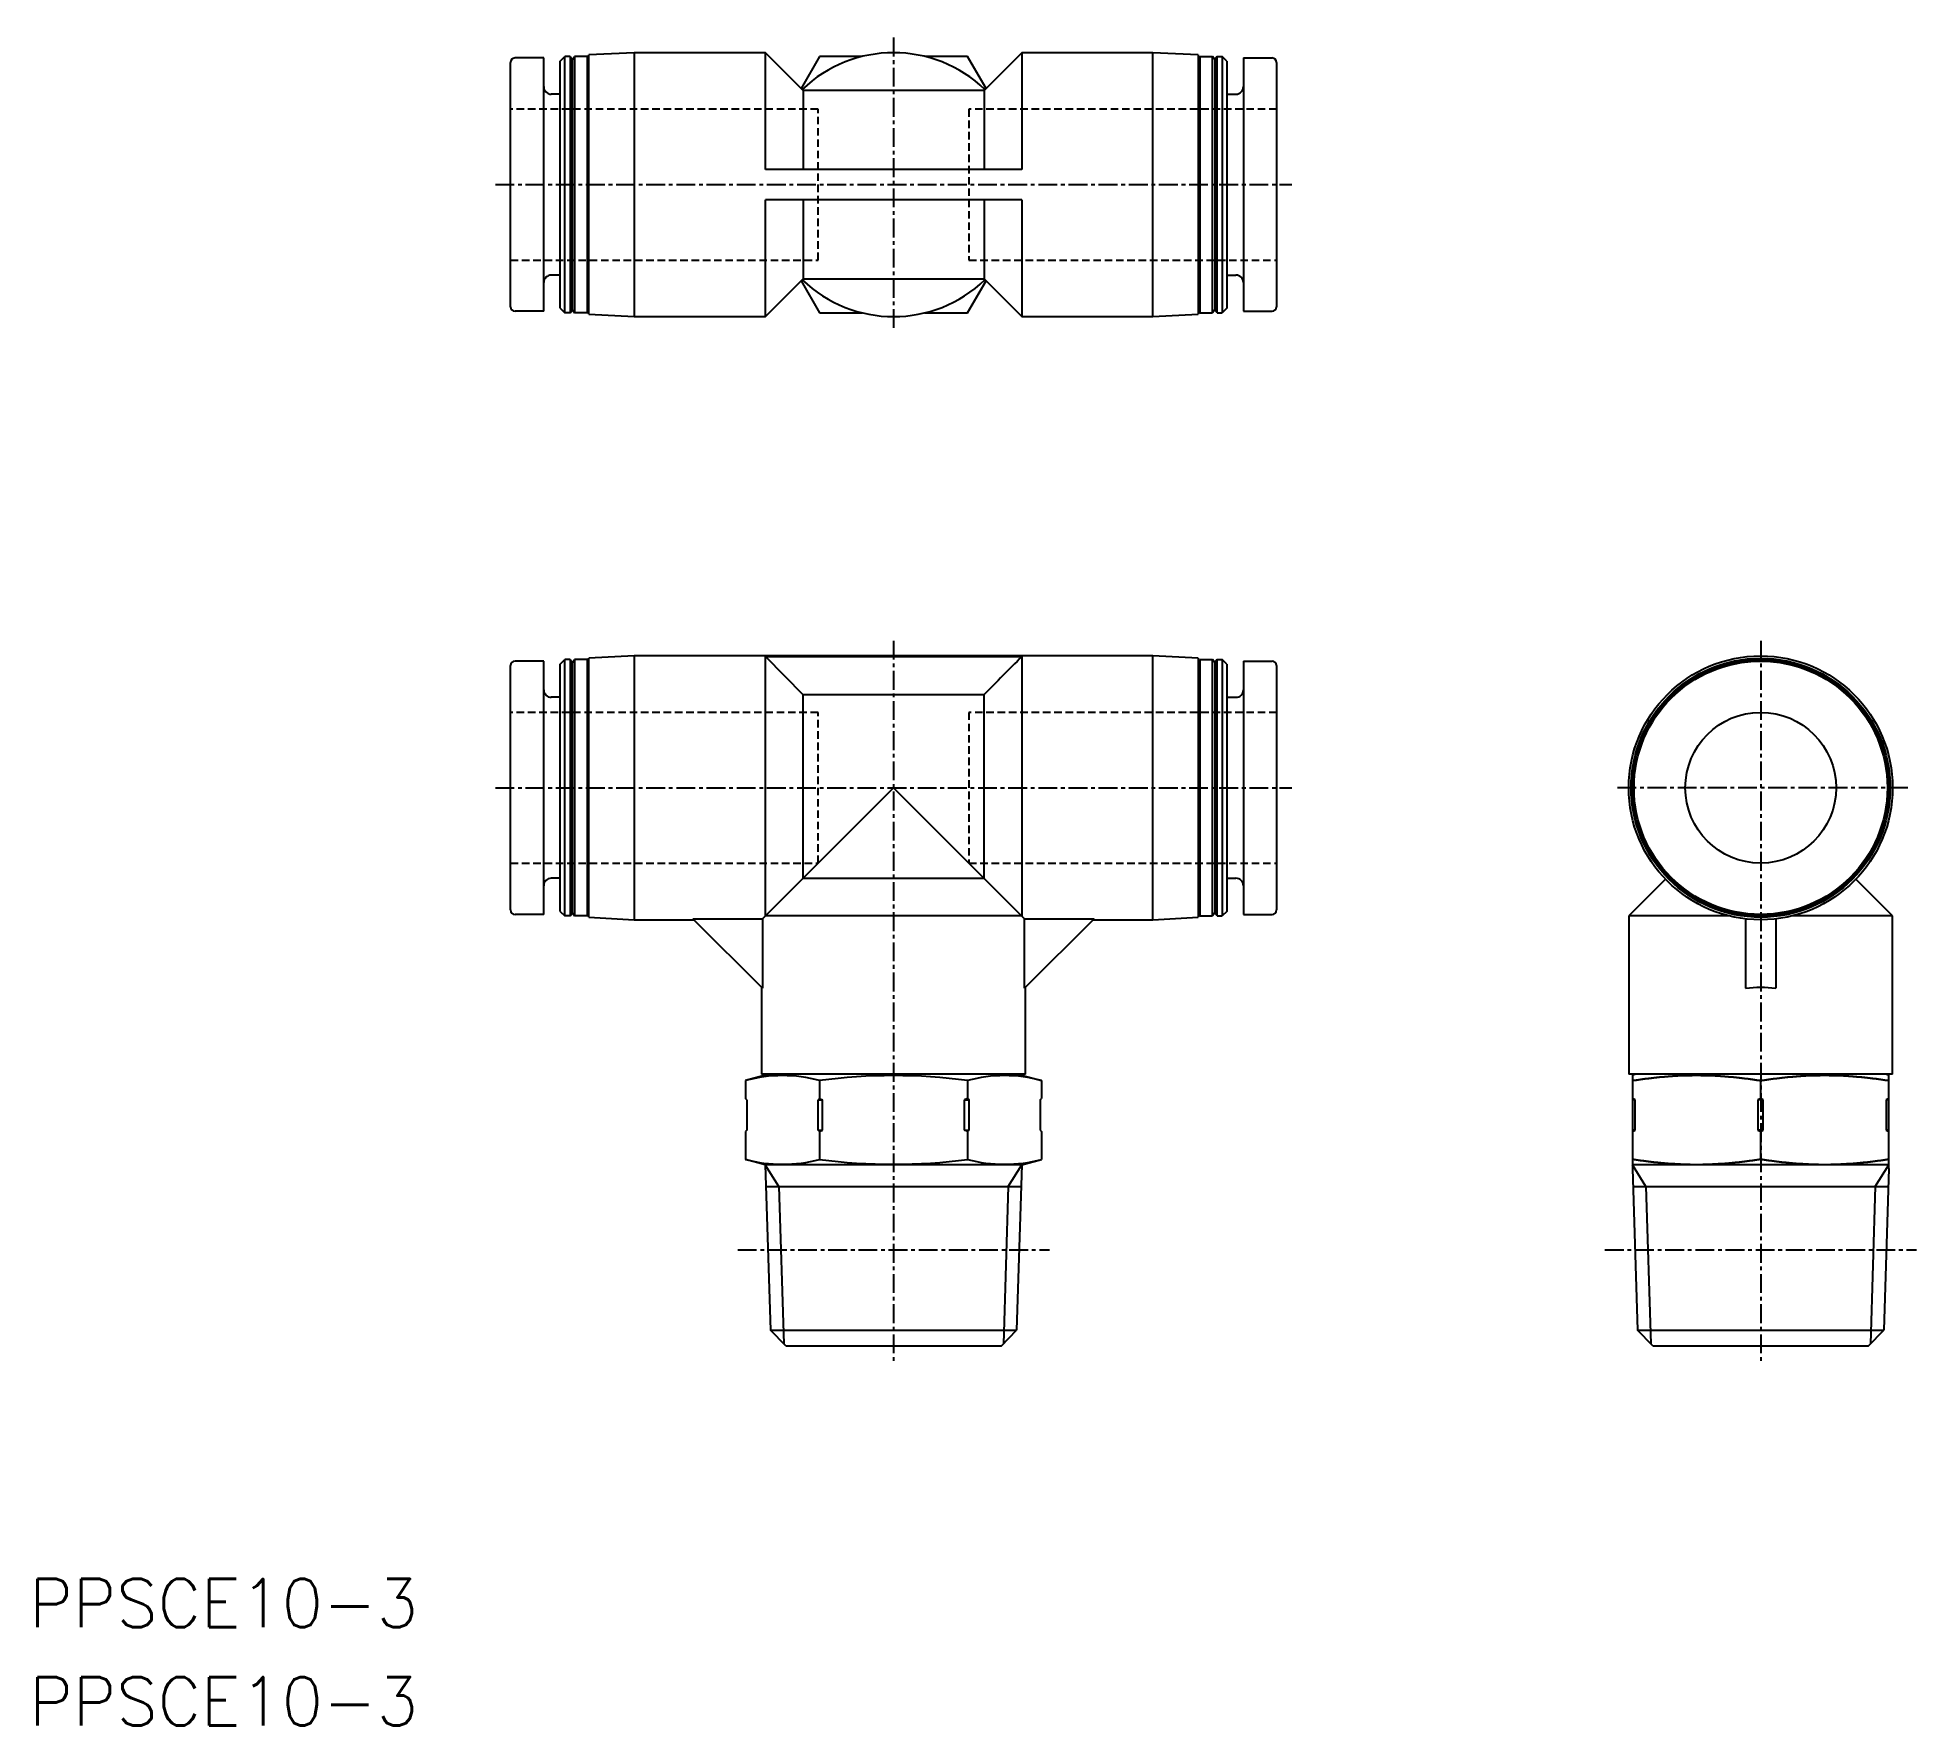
# Model space of a CAD drawing. Extents: x -17 to 107, y -24 to 88.
import ezdxf

# ---------------------------------------------------------------- set-up
doc = ezdxf.new("R2010")
doc.units = 0
doc.linetypes.add('CENTER', pattern=[2, 1.25, -0.25, 0.25, -0.25])
doc.linetypes.add('DASHED', pattern=[0.75, 0.5, -0.25])
doc.layers.get('0').update_dxf_attribs({"linetype": 'CONTINUOUS'})
doc.layers.add('CENTER', color=1, linetype='CENTER')
doc.styles.get("Standard").update_dxf_attribs({"font": 'txt.shx'})

msp = doc.modelspace()

# ---------------------------------------------------------------- texts
at = {"color": 7, "linetype": 'CONTINUOUS'}
for p in [(-17.67, -17.4), (-17.67, -23.91)]:
    msp.add_text('PPSCE10-3', height=3.2, dxfattribs=at).set_placement(p)

# ---------------------------------------------------------------- linework, layer by layer
at = {"color": 7, "linetype": 'CONTINUOUS'}
for p, q in [((14.24, 70.17), (14.24, 86.37)), ((16.44, 86.67), (14.54, 86.67)), ((16.44, 69.87), (16.44, 86.67)), ((17.54, 86.47), (17.84, 86.77)), ((17.54, 70.07), (17.54, 86.47)), ((17.84, 69.77), (17.84, 86.77)), ((18.19, 86.77), (17.84, 86.77)), ((18.19, 86.77), (18.19, 69.77)), ((18.19, 86.77), (18.34, 86.57)), ((18.34, 86.57), (18.49, 86.77)), ((18.34, 69.97), (18.34, 86.57)), ((18.49, 86.77), (18.49, 69.77)), ((19.34, 86.77), (18.49, 86.77)), ((19.34, 69.77), (19.34, 86.77)), ((19.44, 86.67), (19.34, 86.77)), ((22.44, 87.02), (19.44, 86.87)), ((19.44, 69.68), (19.44, 86.87)), ((31.14, 87.02), (22.44, 87.02)), ((22.44, 87.02), (22.44, 69.52)), ((33.64, 84.52), (31.14, 87.02)), ((31.14, 79.27), (31.14, 87.02)), ((34.73, 86.77), (33.51, 84.65)), ((37.56, 86.77), (34.73, 86.77)), ((44.54, 86.77), (41.71, 86.77)), ((45.77, 84.65), (44.54, 86.77)), ((48.14, 87.02), (45.64, 84.52)), ((56.84, 87.02), (48.14, 87.02)), ((48.14, 87.02), (48.14, 79.27)), ((59.84, 86.87), (56.84, 87.02)), ((56.84, 69.52), (56.84, 87.02)), ((59.84, 86.87), (59.84, 69.68)), ((59.84, 86.67), (59.94, 86.77)), ((59.94, 86.77), (59.94, 69.77)), ((59.94, 86.77), (60.79, 86.77)), ((60.79, 69.77), (60.79, 86.77)), ((60.94, 86.57), (60.79, 86.77)), ((61.09, 86.77), (60.94, 86.57)), ((60.94, 86.57), (60.94, 69.97)), ((61.09, 69.77), (61.09, 86.77)), ((61.09, 86.77), (61.44, 86.77)), ((61.44, 86.77), (61.44, 69.77)), ((61.74, 86.47), (61.44, 86.77)), ((61.74, 86.47), (61.74, 70.07)), ((62.84, 86.67), (64.74, 86.67)), ((62.84, 86.67), (62.84, 69.87)), ((65.04, 86.37), (65.04, 70.17)), ((17.54, 84.27), (16.94, 84.27)), ((45.64, 84.52), (33.64, 84.52)), ((33.64, 84.52), (33.64, 79.27)), ((45.64, 84.52), (45.64, 79.27)), ((61.74, 84.27), (62.34, 84.27)), ((48.14, 79.27), (31.14, 79.27)), ((48.14, 77.27), (31.14, 77.27)), ((31.14, 69.52), (31.14, 77.27)), ((33.64, 77.27), (33.64, 72.02)), ((45.64, 77.27), (45.64, 72.02)), ((48.14, 77.27), (48.14, 69.52)), ((17.54, 72.27), (16.94, 72.27)), ((61.74, 72.27), (62.34, 72.27)), ((31.14, 69.52), (33.64, 72.02)), ((33.51, 71.89), (34.73, 69.77)), ((33.64, 72.02), (45.64, 72.02)), ((44.54, 69.77), (45.77, 71.89)), ((45.64, 72.02), (48.14, 69.52)), ((16.44, 69.87), (14.54, 69.87)), ((17.54, 70.07), (17.84, 69.77)), ((18.19, 69.77), (17.84, 69.77)), ((18.19, 69.77), (18.34, 69.97)), ((18.34, 69.97), (18.49, 69.77)), ((19.34, 69.77), (18.49, 69.77)), ((19.44, 69.87), (19.34, 69.77)), ((34.73, 69.77), (37.56, 69.77)), ((41.71, 69.77), (44.54, 69.77)), ((59.84, 69.87), (59.94, 69.77)), ((59.94, 69.77), (60.79, 69.77)), ((60.94, 69.97), (60.79, 69.77)), ((61.09, 69.77), (60.94, 69.97)), ((61.09, 69.77), (61.44, 69.77)), ((61.74, 70.07), (61.44, 69.77)), ((62.84, 69.87), (64.74, 69.87)), ((19.44, 69.68), (22.44, 69.52)), ((22.44, 69.52), (31.14, 69.52)), ((48.14, 69.52), (56.84, 69.52)), ((56.84, 69.52), (59.84, 69.68)), ((14.24, 30.17), (14.24, 46.37)), ((16.44, 46.67), (14.54, 46.67)), ((16.44, 29.87), (16.44, 46.67)), ((17.54, 46.47), (17.84, 46.77)), ((17.54, 30.07), (17.54, 46.47)), ((17.84, 29.77), (17.84, 46.77)), ((18.19, 46.77), (17.84, 46.77)), ((18.19, 46.77), (18.19, 29.77)), ((18.19, 46.77), (18.34, 46.57)), ((18.34, 46.57), (18.49, 46.77)), ((18.34, 29.97), (18.34, 46.57)), ((18.49, 46.77), (18.49, 29.77)), ((19.34, 46.77), (18.49, 46.77)), ((19.34, 29.77), (19.34, 46.77)), ((19.44, 46.67), (19.34, 46.77)), ((22.44, 47.02), (19.44, 46.87)), ((19.44, 29.68), (19.44, 46.87)), ((56.84, 47.02), (22.44, 47.02)), ((22.44, 47.02), (22.44, 29.52)), ((31.14, 46.97), (33.64, 44.44)), ((31.14, 29.77), (31.14, 46.97)), ((31.14, 46.97), (48.14, 46.97)), ((48.14, 46.97), (48.14, 29.77)), ((59.84, 46.87), (56.84, 47.02)), ((56.84, 29.52), (56.84, 47.02)), ((59.84, 46.87), (59.84, 29.68)), ((59.84, 46.67), (59.94, 46.77)), ((59.94, 46.77), (59.94, 29.77)), ((59.94, 46.77), (60.79, 46.77)), ((60.79, 29.77), (60.79, 46.77)), ((60.94, 46.57), (60.79, 46.77)), ((61.09, 46.77), (60.94, 46.57)), ((60.94, 46.57), (60.94, 29.97)), ((61.09, 29.77), (61.09, 46.77)), ((61.09, 46.77), (61.44, 46.77)), ((61.44, 46.77), (61.44, 29.77)), ((61.74, 46.47), (61.44, 46.77)), ((61.74, 46.47), (61.74, 30.07)), ((62.84, 46.67), (64.74, 46.67)), ((62.84, 46.67), (62.84, 29.87)), ((65.04, 46.37), (65.04, 30.17)), ((17.54, 44.27), (16.94, 44.27)), ((45.64, 44.44), (33.64, 44.44)), ((33.64, 32.27), (33.64, 44.44)), ((45.64, 32.27), (45.64, 44.44)), ((61.74, 44.27), (62.34, 44.27)), ((39.64, 38.27), (30.94, 29.58)), ((48.33, 29.58), (39.64, 38.27)), ((17.54, 32.27), (16.94, 32.27)), ((33.64, 32.27), (45.64, 32.27)), ((61.74, 32.27), (62.34, 32.27)), ((90.83, 32.21), (88.39, 29.77)), ((105.89, 29.77), (103.45, 32.21)), ((17.54, 30.07), (17.84, 29.77)), ((18.19, 29.77), (18.34, 29.97)), ((18.34, 29.97), (18.49, 29.77)), ((60.94, 29.97), (60.79, 29.77)), ((61.09, 29.77), (60.94, 29.97)), ((61.74, 30.07), (61.44, 29.77)), ((16.44, 29.87), (14.54, 29.87)), ((18.19, 29.77), (17.84, 29.77)), ((19.34, 29.77), (18.49, 29.77)), ((19.44, 29.87), (19.34, 29.77)), ((19.44, 29.68), (22.44, 29.52)), ((22.44, 29.52), (26.39, 29.52)), ((26.33, 29.58), (30.94, 24.97)), ((26.33, 29.58), (30.94, 29.58)), ((30.94, 29.58), (30.94, 24.97)), ((48.14, 29.77), (31.14, 29.77)), ((52.94, 29.58), (48.33, 24.97)), ((48.33, 29.58), (52.94, 29.58)), ((48.33, 24.97), (48.33, 29.58)), ((52.89, 29.52), (56.84, 29.52)), ((56.84, 29.52), (59.84, 29.68)), ((59.84, 29.87), (59.94, 29.77)), ((59.94, 29.77), (60.79, 29.77)), ((61.09, 29.77), (61.44, 29.77)), ((62.84, 29.87), (64.74, 29.87)), ((95.06, 29.77), (88.39, 29.77)), ((88.39, 29.77), (88.39, 19.27)), ((96.14, 29.58), (96.14, 24.97)), ((98.14, 29.58), (98.14, 24.97)), ((105.89, 29.77), (99.21, 29.77)), ((105.89, 19.27), (105.89, 29.77)), ((30.89, 25.02), (30.89, 19.27)), ((48.39, 19.27), (48.39, 25.02)), ((31.39, 19.27), (29.82, 18.85)), ((29.82, 18.85), (29.82, 17.67)), ((48.39, 19.27), (30.89, 19.27)), ((34.73, 18.85), (34.73, 17.67)), ((44.54, 18.85), (44.54, 17.67)), ((47.89, 19.27), (49.45, 18.85)), ((49.45, 18.85), (49.45, 17.67)), ((105.89, 19.27), (88.39, 19.27)), ((88.89, 19.27), (88.64, 19.21)), ((88.64, 19.21), (88.64, 13.03)), ((97.14, 17.67), (97.14, 18.85)), ((105.64, 19.21), (105.39, 19.27)), ((105.64, 13.03), (105.64, 19.21)), ((29.92, 17.57), (29.82, 17.67)), ((29.92, 17.57), (29.92, 15.57)), ((34.73, 17.67), (34.63, 17.57)), ((34.63, 15.57), (34.63, 17.57)), ((34.63, 17.57), (34.93, 17.57)), ((34.73, 17.67), (34.93, 17.57)), ((34.93, 15.57), (34.93, 17.57)), ((44.54, 17.67), (44.34, 17.57)), ((44.34, 15.57), (44.34, 17.57)), ((44.34, 17.57), (44.65, 17.57)), ((44.54, 17.67), (44.65, 17.57)), ((44.65, 15.57), (44.65, 17.57)), ((49.35, 17.57), (49.45, 17.67)), ((49.35, 17.57), (49.35, 15.57)), ((88.81, 17.57), (88.64, 17.67)), ((88.81, 17.57), (88.64, 17.57)), ((88.81, 15.57), (88.81, 17.57)), ((97.14, 17.67), (96.96, 17.57)), ((96.96, 17.57), (96.96, 15.57)), ((97.31, 17.57), (96.96, 17.57)), ((97.31, 17.57), (97.14, 17.67)), ((97.31, 15.57), (97.31, 17.57)), ((105.64, 17.67), (105.46, 17.57)), ((105.46, 17.57), (105.46, 15.57)), ((105.64, 17.57), (105.46, 17.57)), ((29.92, 15.57), (29.82, 15.47)), ((29.82, 15.47), (29.82, 13.62)), ((34.73, 15.47), (34.63, 15.57)), ((34.63, 15.57), (34.93, 15.57)), ((34.73, 15.47), (34.93, 15.57)), ((34.73, 15.47), (34.73, 13.62)), ((44.54, 15.47), (44.34, 15.57)), ((44.34, 15.57), (44.65, 15.57)), ((44.54, 15.47), (44.65, 15.57)), ((44.54, 15.47), (44.54, 13.62)), ((49.35, 15.57), (49.45, 15.47)), ((49.45, 15.47), (49.45, 13.62)), ((88.64, 15.47), (88.81, 15.57)), ((88.81, 15.57), (88.64, 15.57)), ((96.96, 15.57), (97.14, 15.47)), ((97.31, 15.57), (96.96, 15.57)), ((97.14, 15.47), (97.31, 15.57)), ((97.14, 13.62), (97.14, 15.47)), ((105.46, 15.57), (105.64, 15.47)), ((105.64, 15.57), (105.46, 15.57)), ((31.13, 13.27), (29.82, 13.62)), ((31.13, 13.27), (31.47, 2.29)), ((48.14, 13.27), (31.13, 13.27)), ((48.14, 13.27), (47.8, 2.29)), ((48.14, 13.27), (49.45, 13.62)), ((105.64, 13.27), (88.64, 13.27)), ((88.64, 13.03), (88.97, 2.29)), ((105.64, 13.03), (105.3, 2.29)), ((31.17, 11.82), (48.1, 11.82)), ((88.67, 11.82), (105.6, 11.82)), ((31.47, 2.29), (47.8, 2.29)), ((32.49, 1.27), (31.47, 2.29)), ((32.49, 1.27), (46.79, 1.27)), ((46.79, 1.27), (47.8, 2.29)), ((89.99, 1.27), (88.97, 2.29)), ((88.97, 2.29), (105.3, 2.29)), ((89.99, 1.27), (104.29, 1.27)), ((104.29, 1.27), (105.3, 2.29))]:
    msp.add_line(p, q, dxfattribs=at)
at = {"color": 3, "linetype": 'DASHED'}
for p, q in [((34.64, 83.27), (14.24, 83.27)), ((34.64, 73.27), (34.64, 83.27)), ((65.04, 83.27), (44.64, 83.27)), ((44.64, 83.27), (44.64, 73.27)), ((14.24, 73.27), (34.64, 73.27)), ((44.64, 73.27), (65.04, 73.27)), ((34.64, 43.27), (14.24, 43.27)), ((34.64, 33.27), (34.64, 43.27)), ((44.64, 43.27), (44.64, 33.27)), ((65.04, 43.27), (44.64, 43.27)), ((14.24, 33.27), (34.64, 33.27)), ((44.64, 33.27), (65.04, 33.27))]:
    msp.add_line(p, q, dxfattribs=at)
at = {"color": 3, "linetype": 'CONTINUOUS'}
for p, q in [((32.03, 11.82), (31.13, 13.27)), ((47.24, 11.82), (48.14, 13.27)), ((89.53, 11.82), (88.64, 13.26)), ((104.74, 11.82), (105.64, 13.26)), ((32.03, 11.82), (32.36, 1.4)), ((47.24, 11.82), (46.92, 1.4)), ((89.53, 11.82), (89.86, 1.4)), ((104.74, 11.82), (104.42, 1.4))]:
    msp.add_line(p, q, dxfattribs=at)
at = {"color": 7}
for points in [[(88.64, 18.85, 0), (88.65, 18.86, 0), (88.66, 18.86, 0), (88.67, 18.86, 0), (88.68, 18.86, 0), (88.69, 18.86, 0), (88.7, 18.86, 0), (88.71, 18.87, 0), (88.72, 18.87, 0), (88.73, 18.87, 0), (88.74, 18.87, 0), (88.75, 18.87, 0), (88.76, 18.87, 0), (88.77, 18.88, 0), (88.78, 18.88, 0), (88.8, 18.88, 0), (88.81, 18.88, 0), (88.82, 18.88, 0), (88.83, 18.88, 0), (88.84, 18.89, 0), (88.85, 18.89, 0), (88.86, 18.89, 0), (88.87, 18.89, 0), (88.88, 18.89, 0), (88.89, 18.89, 0), (88.9, 18.89, 0), (88.91, 18.9, 0), (88.92, 18.9, 0), (88.93, 18.9, 0), (88.94, 18.9, 0), (88.95, 18.9, 0), (88.96, 18.9, 0), (88.97, 18.91, 0), (88.99, 18.91, 0), (89, 18.91, 0), (89.01, 18.91, 0), (89.02, 18.91, 0), (89.03, 18.91, 0), (89.04, 18.91, 0), (89.05, 18.92, 0), (89.06, 18.92, 0), (89.07, 18.92, 0), (89.08, 18.92, 0), (89.09, 18.92, 0), (89.1, 18.92, 0), (89.11, 18.92, 0), (89.12, 18.93, 0), (89.13, 18.93, 0), (89.14, 18.93, 0), (89.15, 18.93, 0), (89.17, 18.93, 0), (89.18, 18.93, 0), (89.19, 18.94, 0), (89.2, 18.94, 0), (89.21, 18.94, 0), (89.22, 18.94, 0), (89.23, 18.94, 0), (89.24, 18.94, 0), (89.25, 18.94, 0), (89.26, 18.95, 0), (89.27, 18.95, 0), (89.28, 18.95, 0), (89.29, 18.95, 0), (89.3, 18.95, 0), (89.31, 18.95, 0), (89.32, 18.95, 0), (89.33, 18.96, 0), (89.35, 18.96, 0), (89.36, 18.96, 0), (89.37, 18.96, 0), (89.38, 18.96, 0), (89.39, 18.96, 0), (89.4, 18.96, 0), (89.41, 18.97, 0), (89.42, 18.97, 0), (89.43, 18.97, 0), (89.44, 18.97, 0), (89.45, 18.97, 0), (89.46, 18.97, 0), (89.47, 18.97, 0), (89.48, 18.98, 0), (89.49, 18.98, 0), (89.5, 18.98, 0), (89.51, 18.98, 0), (89.53, 18.98, 0), (89.54, 18.98, 0), (89.55, 18.98, 0), (89.56, 18.98, 0), (89.57, 18.99, 0), (89.58, 18.99, 0), (89.59, 18.99, 0), (89.6, 18.99, 0), (89.61, 18.99, 0), (89.62, 18.99, 0), (89.63, 18.99, 0), (89.64, 19, 0), (89.65, 19, 0), (89.66, 19, 0), (89.67, 19, 0), (89.68, 19, 0), (89.7, 19, 0), (89.71, 19, 0), (89.72, 19, 0), (89.73, 19.01, 0), (89.74, 19.01, 0), (89.75, 19.01, 0), (89.76, 19.01, 0), (89.77, 19.01, 0), (89.78, 19.01, 0), (89.79, 19.01, 0), (89.8, 19.01, 0), (89.81, 19.02, 0), (89.82, 19.02, 0), (89.83, 19.02, 0), (89.84, 19.02, 0), (89.85, 19.02, 0), (89.86, 19.02, 0), (89.88, 19.02, 0), (89.89, 19.02, 0), (89.9, 19.03, 0), (89.91, 19.03, 0), (89.92, 19.03, 0), (89.93, 19.03, 0), (89.94, 19.03, 0), (89.95, 19.03, 0), (89.96, 19.03, 0), (89.97, 19.03, 0), (89.98, 19.04, 0), (89.99, 19.04, 0), (90, 19.04, 0), (90.01, 19.04, 0), (90.02, 19.04, 0), (90.03, 19.04, 0), (90.05, 19.04, 0), (90.06, 19.04, 0), (90.07, 19.05, 0), (90.08, 19.05, 0), (90.09, 19.05, 0), (90.1, 19.05, 0), (90.11, 19.05, 0), (90.12, 19.05, 0), (90.13, 19.05, 0), (90.14, 19.05, 0), (90.15, 19.05, 0), (90.16, 19.06, 0), (90.17, 19.06, 0), (90.18, 19.06, 0), (90.19, 19.06, 0), (90.2, 19.06, 0), (90.22, 19.06, 0), (90.23, 19.06, 0), (90.24, 19.06, 0), (90.25, 19.06, 0), (90.26, 19.07, 0), (90.27, 19.07, 0), (90.28, 19.07, 0), (90.29, 19.07, 0), (90.3, 19.07, 0), (90.31, 19.07, 0), (90.32, 19.07, 0), (90.33, 19.07, 0), (90.34, 19.07, 0), (90.35, 19.08, 0), (90.36, 19.08, 0), (90.37, 19.08, 0), (90.39, 19.08, 0), (90.4, 19.08, 0), (90.41, 19.08, 0), (90.42, 19.08, 0), (90.43, 19.08, 0), (90.44, 19.08, 0), (90.45, 19.09, 0), (90.46, 19.09, 0), (90.47, 19.09, 0), (90.48, 19.09, 0), (90.49, 19.09, 0), (90.5, 19.09, 0), (90.51, 19.09, 0), (90.52, 19.09, 0), (90.53, 19.09, 0), (90.54, 19.09, 0), (90.56, 19.1, 0), (90.57, 19.1, 0), (90.58, 19.1, 0), (90.59, 19.1, 0), (90.6, 19.1, 0), (90.61, 19.1, 0), (90.62, 19.1, 0), (90.63, 19.1, 0), (90.64, 19.1, 0), (90.65, 19.1, 0), (90.66, 19.11, 0), (90.67, 19.11, 0), (90.68, 19.11, 0), (90.69, 19.11, 0), (90.7, 19.11, 0), (90.72, 19.11, 0), (90.73, 19.11, 0), (90.74, 19.11, 0), (90.75, 19.11, 0), (90.76, 19.11, 0), (90.77, 19.11, 0), (90.78, 19.12, 0), (90.79, 19.12, 0), (90.8, 19.12, 0), (90.81, 19.12, 0), (90.82, 19.12, 0), (90.83, 19.12, 0), (90.84, 19.12, 0), (90.85, 19.12, 0), (90.86, 19.12, 0), (90.87, 19.12, 0), (90.89, 19.12, 0), (90.9, 19.12, 0), (90.91, 19.13, 0), (90.92, 19.13, 0), (90.93, 19.13, 0), (90.94, 19.13, 0), (90.95, 19.13, 0), (90.96, 19.13, 0), (90.97, 19.13, 0), (90.98, 19.13, 0), (90.99, 19.13, 0), (91, 19.13, 0), (91.01, 19.13, 0), (91.02, 19.14, 0), (91.03, 19.14, 0), (91.05, 19.14, 0), (91.06, 19.14, 0), (91.07, 19.14, 0), (91.08, 19.14, 0), (91.09, 19.14, 0), (91.1, 19.14, 0), (91.11, 19.14, 0), (91.12, 19.14, 0), (91.13, 19.14, 0), (91.14, 19.14, 0), (91.15, 19.14, 0), (91.16, 19.15, 0), (91.17, 19.15, 0), (91.18, 19.15, 0), (91.19, 19.15, 0), (91.21, 19.15, 0), (91.22, 19.15, 0), (91.23, 19.15, 0), (91.24, 19.15, 0), (91.25, 19.15, 0), (91.26, 19.15, 0), (91.27, 19.15, 0), (91.28, 19.15, 0), (91.29, 19.15, 0), (91.3, 19.15, 0), (91.31, 19.16, 0), (91.32, 19.16, 0), (91.33, 19.16, 0), (91.34, 19.16, 0), (91.35, 19.16, 0), (91.37, 19.16, 0), (91.38, 19.16, 0), (91.39, 19.16, 0), (91.4, 19.16, 0), (91.41, 19.16, 0), (91.42, 19.16, 0), (91.43, 19.16, 0), (91.44, 19.16, 0), (91.45, 19.16, 0), (91.46, 19.16, 0), (91.47, 19.17, 0), (91.48, 19.17, 0), (91.49, 19.17, 0), (91.5, 19.17, 0), (91.51, 19.17, 0), (91.53, 19.17, 0), (91.54, 19.17, 0), (91.55, 19.17, 0), (91.56, 19.17, 0), (91.57, 19.17, 0), (91.58, 19.17, 0), (91.59, 19.17, 0), (91.6, 19.17, 0), (91.61, 19.17, 0), (91.62, 19.17, 0), (91.63, 19.17, 0), (91.64, 19.17, 0), (91.65, 19.18, 0), (91.66, 19.18, 0), (91.67, 19.18, 0), (91.69, 19.18, 0), (91.7, 19.18, 0), (91.71, 19.18, 0), (91.72, 19.18, 0), (91.73, 19.18, 0), (91.74, 19.18, 0), (91.75, 19.18, 0), (91.76, 19.18, 0), (91.77, 19.18, 0), (91.78, 19.18, 0), (91.79, 19.18, 0), (91.8, 19.18, 0), (91.81, 19.18, 0), (91.82, 19.18, 0), (91.83, 19.18, 0), (91.85, 19.18, 0), (91.86, 19.18, 0), (91.87, 19.18, 0), (91.88, 19.19, 0), (91.89, 19.19, 0), (91.9, 19.19, 0), (91.91, 19.19, 0), (91.92, 19.19, 0), (91.93, 19.19, 0), (91.94, 19.19, 0), (91.95, 19.19, 0), (91.96, 19.19, 0), (91.97, 19.19, 0), (91.98, 19.19, 0), (91.99, 19.19, 0), (92.01, 19.19, 0), (92.02, 19.19, 0), (92.03, 19.19, 0), (92.04, 19.19, 0), (92.05, 19.19, 0), (92.06, 19.19, 0), (92.07, 19.19, 0), (92.08, 19.19, 0), (92.09, 19.19, 0), (92.1, 19.19, 0), (92.11, 19.19, 0), (92.12, 19.19, 0), (92.13, 19.19, 0), (92.14, 19.2, 0), (92.16, 19.2, 0), (92.17, 19.2, 0), (92.18, 19.2, 0), (92.19, 19.2, 0), (92.2, 19.2, 0), (92.21, 19.2, 0), (92.22, 19.2, 0), (92.23, 19.2, 0), (92.24, 19.2, 0), (92.25, 19.2, 0), (92.26, 19.2, 0), (92.27, 19.2, 0), (92.28, 19.2, 0), (92.29, 19.2, 0), (92.3, 19.2, 0), (92.32, 19.2, 0), (92.33, 19.2, 0), (92.34, 19.2, 0), (92.35, 19.2, 0), (92.36, 19.2, 0), (92.37, 19.2, 0), (92.38, 19.2, 0), (92.39, 19.2, 0), (92.4, 19.2, 0), (92.41, 19.2, 0), (92.42, 19.2, 0), (92.43, 19.2, 0), (92.44, 19.2, 0), (92.45, 19.2, 0), (92.46, 19.2, 0), (92.48, 19.2, 0), (92.49, 19.2, 0), (92.5, 19.2, 0), (92.51, 19.2, 0), (92.52, 19.2, 0), (92.53, 19.2, 0), (92.54, 19.2, 0), (92.55, 19.2, 0), (92.56, 19.2, 0), (92.57, 19.2, 0), (92.58, 19.2, 0), (92.59, 19.2, 0), (92.6, 19.21, 0), (92.61, 19.21, 0), (92.62, 19.21, 0), (92.64, 19.21, 0), (92.65, 19.21, 0), (92.66, 19.21, 0), (92.67, 19.21, 0), (92.68, 19.21, 0), (92.69, 19.21, 0), (92.7, 19.21, 0), (92.71, 19.21, 0), (92.72, 19.21, 0), (92.73, 19.21, 0), (92.74, 19.21, 0), (92.75, 19.21, 0), (92.76, 19.21, 0), (92.77, 19.21, 0), (92.79, 19.21, 0), (92.8, 19.21, 0), (92.81, 19.21, 0), (92.82, 19.21, 0), (92.83, 19.21, 0), (92.84, 19.21, 0), (92.85, 19.21, 0), (92.86, 19.21, 0), (92.87, 19.21, 0), (92.88, 19.21, 0), (92.89, 19.21, 0), (92.9, 19.21, 0), (92.91, 19.21, 0), (92.92, 19.21, 0), (92.93, 19.21, 0), (92.95, 19.21, 0), (92.96, 19.21, 0), (92.97, 19.21, 0), (92.98, 19.21, 0), (92.99, 19.21, 0), (93, 19.21, 0), (93.01, 19.21, 0), (93.02, 19.21, 0), (93.03, 19.21, 0), (93.04, 19.21, 0), (93.05, 19.21, 0), (93.06, 19.21, 0), (93.07, 19.21, 0), (93.08, 19.21, 0), (93.1, 19.21, 0), (93.11, 19.21, 0), (93.12, 19.21, 0), (93.13, 19.21, 0), (93.14, 19.21, 0), (93.15, 19.21, 0), (93.16, 19.21, 0), (93.17, 19.21, 0), (93.18, 19.2, 0), (93.19, 19.2, 0), (93.2, 19.2, 0), (93.21, 19.2, 0), (93.22, 19.2, 0), (93.23, 19.2, 0), (93.24, 19.2, 0), (93.26, 19.2, 0), (93.27, 19.2, 0), (93.28, 19.2, 0), (93.29, 19.2, 0), (93.3, 19.2, 0), (93.31, 19.2, 0), (93.32, 19.2, 0), (93.33, 19.2, 0), (93.34, 19.2, 0), (93.35, 19.2, 0), (93.36, 19.2, 0), (93.37, 19.2, 0), (93.38, 19.2, 0), (93.39, 19.2, 0), (93.41, 19.2, 0), (93.42, 19.2, 0), (93.43, 19.2, 0), (93.44, 19.2, 0), (93.45, 19.2, 0), (93.46, 19.2, 0), (93.47, 19.2, 0), (93.48, 19.2, 0), (93.49, 19.2, 0), (93.5, 19.2, 0), (93.51, 19.2, 0), (93.52, 19.2, 0), (93.53, 19.2, 0), (93.54, 19.2, 0), (93.55, 19.2, 0), (93.57, 19.2, 0), (93.58, 19.2, 0), (93.59, 19.2, 0), (93.6, 19.2, 0), (93.61, 19.2, 0), (93.62, 19.2, 0), (93.63, 19.2, 0), (93.64, 19.19, 0), (93.65, 19.19, 0), (93.66, 19.19, 0), (93.67, 19.19, 0), (93.68, 19.19, 0), (93.69, 19.19, 0), (93.7, 19.19, 0), (93.71, 19.19, 0), (93.73, 19.19, 0), (93.74, 19.19, 0), (93.75, 19.19, 0), (93.76, 19.19, 0), (93.77, 19.19, 0), (93.78, 19.19, 0), (93.79, 19.19, 0), (93.8, 19.19, 0), (93.81, 19.19, 0), (93.82, 19.19, 0), (93.83, 19.19, 0), (93.84, 19.19, 0), (93.85, 19.19, 0), (93.86, 19.19, 0), (93.88, 19.19, 0), (93.89, 19.19, 0), (93.9, 19.19, 0), (93.91, 19.18, 0), (93.92, 19.18, 0), (93.93, 19.18, 0), (93.94, 19.18, 0), (93.95, 19.18, 0), (93.96, 19.18, 0), (93.97, 19.18, 0), (93.98, 19.18, 0), (93.99, 19.18, 0), (94, 19.18, 0), (94.01, 19.18, 0), (94.02, 19.18, 0), (94.04, 19.18, 0), (94.05, 19.18, 0), (94.06, 19.18, 0), (94.07, 19.18, 0), (94.08, 19.18, 0), (94.09, 19.18, 0), (94.1, 19.18, 0), (94.11, 19.18, 0), (94.12, 19.18, 0), (94.13, 19.17, 0), (94.14, 19.17, 0), (94.15, 19.17, 0), (94.16, 19.17, 0), (94.17, 19.17, 0), (94.18, 19.17, 0), (94.2, 19.17, 0), (94.21, 19.17, 0), (94.22, 19.17, 0), (94.23, 19.17, 0), (94.24, 19.17, 0), (94.25, 19.17, 0), (94.26, 19.17, 0), (94.27, 19.17, 0), (94.28, 19.17, 0), (94.29, 19.17, 0), (94.3, 19.17, 0), (94.31, 19.16, 0), (94.32, 19.16, 0), (94.33, 19.16, 0), (94.34, 19.16, 0), (94.36, 19.16, 0), (94.37, 19.16, 0), (94.38, 19.16, 0), (94.39, 19.16, 0), (94.4, 19.16, 0), (94.41, 19.16, 0), (94.42, 19.16, 0), (94.43, 19.16, 0), (94.44, 19.16, 0), (94.45, 19.16, 0), (94.46, 19.16, 0), (94.47, 19.15, 0), (94.48, 19.15, 0), (94.49, 19.15, 0), (94.5, 19.15, 0), (94.52, 19.15, 0), (94.53, 19.15, 0), (94.54, 19.15, 0), (94.55, 19.15, 0), (94.56, 19.15, 0), (94.57, 19.15, 0), (94.58, 19.15, 0), (94.59, 19.15, 0), (94.6, 19.15, 0), (94.61, 19.15, 0), (94.62, 19.14, 0), (94.63, 19.14, 0), (94.64, 19.14, 0), (94.65, 19.14, 0), (94.66, 19.14, 0), (94.67, 19.14, 0), (94.69, 19.14, 0), (94.7, 19.14, 0), (94.71, 19.14, 0), (94.72, 19.14, 0), (94.73, 19.14, 0), (94.74, 19.14, 0), (94.75, 19.14, 0), (94.76, 19.13, 0), (94.77, 19.13, 0), (94.78, 19.13, 0), (94.79, 19.13, 0), (94.8, 19.13, 0), (94.81, 19.13, 0), (94.82, 19.13, 0), (94.83, 19.13, 0), (94.85, 19.13, 0), (94.86, 19.13, 0), (94.87, 19.13, 0), (94.88, 19.12, 0), (94.89, 19.12, 0), (94.9, 19.12, 0), (94.91, 19.12, 0), (94.92, 19.12, 0), (94.93, 19.12, 0), (94.94, 19.12, 0), (94.95, 19.12, 0), (94.96, 19.12, 0), (94.97, 19.12, 0), (94.98, 19.12, 0), (94.99, 19.12, 0), (95.01, 19.11, 0), (95.02, 19.11, 0), (95.03, 19.11, 0), (95.04, 19.11, 0), (95.05, 19.11, 0), (95.06, 19.11, 0), (95.07, 19.11, 0), (95.08, 19.11, 0), (95.09, 19.11, 0), (95.1, 19.11, 0), (95.11, 19.11, 0), (95.12, 19.1, 0), (95.13, 19.1, 0), (95.14, 19.1, 0), (95.15, 19.1, 0), (95.16, 19.1, 0), (95.18, 19.1, 0), (95.19, 19.1, 0), (95.2, 19.1, 0), (95.21, 19.1, 0), (95.22, 19.1, 0), (95.23, 19.09, 0), (95.24, 19.09, 0), (95.25, 19.09, 0), (95.26, 19.09, 0), (95.27, 19.09, 0), (95.28, 19.09, 0), (95.29, 19.09, 0), (95.3, 19.09, 0), (95.31, 19.09, 0), (95.32, 19.09, 0), (95.34, 19.08, 0), (95.35, 19.08, 0), (95.36, 19.08, 0), (95.37, 19.08, 0), (95.38, 19.08, 0), (95.39, 19.08, 0), (95.4, 19.08, 0), (95.41, 19.08, 0), (95.42, 19.08, 0), (95.43, 19.07, 0), (95.44, 19.07, 0), (95.45, 19.07, 0), (95.46, 19.07, 0), (95.47, 19.07, 0), (95.48, 19.07, 0), (95.49, 19.07, 0), (95.51, 19.07, 0), (95.52, 19.07, 0), (95.53, 19.06, 0), (95.54, 19.06, 0), (95.55, 19.06, 0), (95.56, 19.06, 0), (95.57, 19.06, 0), (95.58, 19.06, 0), (95.59, 19.06, 0), (95.6, 19.06, 0), (95.61, 19.06, 0), (95.62, 19.05, 0), (95.63, 19.05, 0), (95.64, 19.05, 0), (95.65, 19.05, 0), (95.66, 19.05, 0), (95.68, 19.05, 0), (95.69, 19.05, 0), (95.7, 19.05, 0), (95.71, 19.05, 0), (95.72, 19.04, 0), (95.73, 19.04, 0), (95.74, 19.04, 0), (95.75, 19.04, 0), (95.76, 19.04, 0), (95.77, 19.04, 0), (95.78, 19.04, 0), (95.79, 19.04, 0), (95.8, 19.03, 0), (95.81, 19.03, 0), (95.82, 19.03, 0), (95.83, 19.03, 0), (95.85, 19.03, 0), (95.86, 19.03, 0), (95.87, 19.03, 0), (95.88, 19.03, 0), (95.89, 19.02, 0), (95.9, 19.02, 0), (95.91, 19.02, 0), (95.92, 19.02, 0), (95.93, 19.02, 0), (95.94, 19.02, 0), (95.95, 19.02, 0), (95.96, 19.02, 0), (95.97, 19.01, 0), (95.98, 19.01, 0), (95.99, 19.01, 0), (96, 19.01, 0), (96.01, 19.01, 0), (96.03, 19.01, 0), (96.04, 19.01, 0), (96.05, 19.01, 0), (96.06, 19, 0), (96.07, 19, 0), (96.08, 19, 0), (96.09, 19, 0), (96.1, 19, 0), (96.11, 19, 0), (96.12, 19, 0), (96.13, 19, 0), (96.14, 18.99, 0), (96.15, 18.99, 0), (96.16, 18.99, 0), (96.17, 18.99, 0), (96.18, 18.99, 0), (96.2, 18.99, 0), (96.21, 18.99, 0), (96.22, 18.98, 0), (96.23, 18.98, 0), (96.24, 18.98, 0), (96.25, 18.98, 0), (96.26, 18.98, 0), (96.27, 18.98, 0), (96.28, 18.98, 0), (96.29, 18.98, 0), (96.3, 18.97, 0), (96.31, 18.97, 0), (96.32, 18.97, 0), (96.33, 18.97, 0), (96.34, 18.97, 0), (96.35, 18.97, 0), (96.36, 18.97, 0), (96.38, 18.96, 0), (96.39, 18.96, 0), (96.4, 18.96, 0), (96.41, 18.96, 0), (96.42, 18.96, 0), (96.43, 18.96, 0), (96.44, 18.96, 0), (96.45, 18.95, 0), (96.46, 18.95, 0), (96.47, 18.95, 0), (96.48, 18.95, 0), (96.49, 18.95, 0), (96.5, 18.95, 0), (96.51, 18.95, 0), (96.52, 18.94, 0), (96.53, 18.94, 0), (96.54, 18.94, 0), (96.56, 18.94, 0), (96.57, 18.94, 0), (96.58, 18.94, 0), (96.59, 18.94, 0), (96.6, 18.93, 0), (96.61, 18.93, 0), (96.62, 18.93, 0), (96.63, 18.93, 0), (96.64, 18.93, 0), (96.65, 18.93, 0), (96.66, 18.92, 0), (96.67, 18.92, 0), (96.68, 18.92, 0), (96.69, 18.92, 0), (96.7, 18.92, 0), (96.71, 18.92, 0), (96.72, 18.92, 0), (96.74, 18.91, 0), (96.75, 18.91, 0), (96.76, 18.91, 0), (96.77, 18.91, 0), (96.78, 18.91, 0), (96.79, 18.91, 0), (96.8, 18.91, 0), (96.81, 18.9, 0), (96.82, 18.9, 0), (96.83, 18.9, 0), (96.84, 18.9, 0), (96.85, 18.9, 0), (96.86, 18.9, 0), (96.87, 18.89, 0), (96.88, 18.89, 0), (96.89, 18.89, 0), (96.9, 18.89, 0), (96.92, 18.89, 0), (96.93, 18.89, 0), (96.94, 18.89, 0), (96.95, 18.88, 0), (96.96, 18.88, 0), (96.97, 18.88, 0), (96.98, 18.88, 0), (96.99, 18.88, 0), (97, 18.88, 0), (97.01, 18.87, 0), (97.02, 18.87, 0), (97.03, 18.87, 0), (97.04, 18.87, 0), (97.05, 18.87, 0), (97.06, 18.87, 0), (97.07, 18.86, 0), (97.08, 18.86, 0), (97.09, 18.86, 0), (97.11, 18.86, 0), (97.12, 18.86, 0), (97.13, 18.86, 0), (97.14, 18.85, 0)], [(97.14, 18.85, 0), (97.15, 18.86, 0), (97.16, 18.86, 0), (97.17, 18.86, 0), (97.18, 18.86, 0), (97.19, 18.86, 0), (97.2, 18.86, 0), (97.21, 18.87, 0), (97.22, 18.87, 0), (97.23, 18.87, 0), (97.24, 18.87, 0), (97.25, 18.87, 0), (97.26, 18.87, 0), (97.27, 18.88, 0), (97.28, 18.88, 0), (97.3, 18.88, 0), (97.31, 18.88, 0), (97.32, 18.88, 0), (97.33, 18.88, 0), (97.34, 18.89, 0), (97.35, 18.89, 0), (97.36, 18.89, 0), (97.37, 18.89, 0), (97.38, 18.89, 0), (97.39, 18.89, 0), (97.4, 18.89, 0), (97.41, 18.9, 0), (97.42, 18.9, 0), (97.43, 18.9, 0), (97.44, 18.9, 0), (97.45, 18.9, 0), (97.46, 18.9, 0), (97.47, 18.91, 0), (97.49, 18.91, 0), (97.5, 18.91, 0), (97.51, 18.91, 0), (97.52, 18.91, 0), (97.53, 18.91, 0), (97.54, 18.91, 0), (97.55, 18.92, 0), (97.56, 18.92, 0), (97.57, 18.92, 0), (97.58, 18.92, 0), (97.59, 18.92, 0), (97.6, 18.92, 0), (97.61, 18.92, 0), (97.62, 18.93, 0), (97.63, 18.93, 0), (97.64, 18.93, 0), (97.65, 18.93, 0), (97.67, 18.93, 0), (97.68, 18.93, 0), (97.69, 18.94, 0), (97.7, 18.94, 0), (97.71, 18.94, 0), (97.72, 18.94, 0), (97.73, 18.94, 0), (97.74, 18.94, 0), (97.75, 18.94, 0), (97.76, 18.95, 0), (97.77, 18.95, 0), (97.78, 18.95, 0), (97.79, 18.95, 0), (97.8, 18.95, 0), (97.81, 18.95, 0), (97.82, 18.95, 0), (97.83, 18.96, 0), (97.85, 18.96, 0), (97.86, 18.96, 0), (97.87, 18.96, 0), (97.88, 18.96, 0), (97.89, 18.96, 0), (97.9, 18.96, 0), (97.91, 18.97, 0), (97.92, 18.97, 0), (97.93, 18.97, 0), (97.94, 18.97, 0), (97.95, 18.97, 0), (97.96, 18.97, 0), (97.97, 18.97, 0), (97.98, 18.98, 0), (97.99, 18.98, 0), (98, 18.98, 0), (98.01, 18.98, 0), (98.03, 18.98, 0), (98.04, 18.98, 0), (98.05, 18.98, 0), (98.06, 18.98, 0), (98.07, 18.99, 0), (98.08, 18.99, 0), (98.09, 18.99, 0), (98.1, 18.99, 0), (98.11, 18.99, 0), (98.12, 18.99, 0), (98.13, 18.99, 0), (98.14, 19, 0), (98.15, 19, 0), (98.16, 19, 0), (98.17, 19, 0), (98.18, 19, 0), (98.2, 19, 0), (98.21, 19, 0), (98.22, 19, 0), (98.23, 19.01, 0), (98.24, 19.01, 0), (98.25, 19.01, 0), (98.26, 19.01, 0), (98.27, 19.01, 0), (98.28, 19.01, 0), (98.29, 19.01, 0), (98.3, 19.01, 0), (98.31, 19.02, 0), (98.32, 19.02, 0), (98.33, 19.02, 0), (98.34, 19.02, 0), (98.35, 19.02, 0), (98.36, 19.02, 0), (98.38, 19.02, 0), (98.39, 19.02, 0), (98.4, 19.03, 0), (98.41, 19.03, 0), (98.42, 19.03, 0), (98.43, 19.03, 0), (98.44, 19.03, 0), (98.45, 19.03, 0), (98.46, 19.03, 0), (98.47, 19.03, 0), (98.48, 19.04, 0), (98.49, 19.04, 0), (98.5, 19.04, 0), (98.51, 19.04, 0), (98.52, 19.04, 0), (98.53, 19.04, 0), (98.55, 19.04, 0), (98.56, 19.04, 0), (98.57, 19.05, 0), (98.58, 19.05, 0), (98.59, 19.05, 0), (98.6, 19.05, 0), (98.61, 19.05, 0), (98.62, 19.05, 0), (98.63, 19.05, 0), (98.64, 19.05, 0), (98.65, 19.05, 0), (98.66, 19.06, 0), (98.67, 19.06, 0), (98.68, 19.06, 0), (98.69, 19.06, 0), (98.7, 19.06, 0), (98.72, 19.06, 0), (98.73, 19.06, 0), (98.74, 19.06, 0), (98.75, 19.06, 0), (98.76, 19.07, 0), (98.77, 19.07, 0), (98.78, 19.07, 0), (98.79, 19.07, 0), (98.8, 19.07, 0), (98.81, 19.07, 0), (98.82, 19.07, 0), (98.83, 19.07, 0), (98.84, 19.07, 0), (98.85, 19.08, 0), (98.86, 19.08, 0), (98.87, 19.08, 0), (98.89, 19.08, 0), (98.9, 19.08, 0), (98.91, 19.08, 0), (98.92, 19.08, 0), (98.93, 19.08, 0), (98.94, 19.08, 0), (98.95, 19.09, 0), (98.96, 19.09, 0), (98.97, 19.09, 0), (98.98, 19.09, 0), (98.99, 19.09, 0), (99, 19.09, 0), (99.01, 19.09, 0), (99.02, 19.09, 0), (99.03, 19.09, 0), (99.04, 19.09, 0), (99.06, 19.1, 0), (99.07, 19.1, 0), (99.08, 19.1, 0), (99.09, 19.1, 0), (99.1, 19.1, 0), (99.11, 19.1, 0), (99.12, 19.1, 0), (99.13, 19.1, 0), (99.14, 19.1, 0), (99.15, 19.1, 0), (99.16, 19.11, 0), (99.17, 19.11, 0), (99.18, 19.11, 0), (99.19, 19.11, 0), (99.2, 19.11, 0), (99.22, 19.11, 0), (99.23, 19.11, 0), (99.24, 19.11, 0), (99.25, 19.11, 0), (99.26, 19.11, 0), (99.27, 19.11, 0), (99.28, 19.12, 0), (99.29, 19.12, 0), (99.3, 19.12, 0), (99.31, 19.12, 0), (99.32, 19.12, 0), (99.33, 19.12, 0), (99.34, 19.12, 0), (99.35, 19.12, 0), (99.36, 19.12, 0), (99.37, 19.12, 0), (99.39, 19.12, 0), (99.4, 19.12, 0), (99.41, 19.13, 0), (99.42, 19.13, 0), (99.43, 19.13, 0), (99.44, 19.13, 0), (99.45, 19.13, 0), (99.46, 19.13, 0), (99.47, 19.13, 0), (99.48, 19.13, 0), (99.49, 19.13, 0), (99.5, 19.13, 0), (99.51, 19.13, 0), (99.52, 19.14, 0), (99.53, 19.14, 0), (99.55, 19.14, 0), (99.56, 19.14, 0), (99.57, 19.14, 0), (99.58, 19.14, 0), (99.59, 19.14, 0), (99.6, 19.14, 0), (99.61, 19.14, 0), (99.62, 19.14, 0), (99.63, 19.14, 0), (99.64, 19.14, 0), (99.65, 19.14, 0), (99.66, 19.15, 0), (99.67, 19.15, 0), (99.68, 19.15, 0), (99.69, 19.15, 0), (99.71, 19.15, 0), (99.72, 19.15, 0), (99.73, 19.15, 0), (99.74, 19.15, 0), (99.75, 19.15, 0), (99.76, 19.15, 0), (99.77, 19.15, 0), (99.78, 19.15, 0), (99.79, 19.15, 0), (99.8, 19.15, 0), (99.81, 19.16, 0), (99.82, 19.16, 0), (99.83, 19.16, 0), (99.84, 19.16, 0), (99.85, 19.16, 0), (99.87, 19.16, 0), (99.88, 19.16, 0), (99.89, 19.16, 0), (99.9, 19.16, 0), (99.91, 19.16, 0), (99.92, 19.16, 0), (99.93, 19.16, 0), (99.94, 19.16, 0), (99.95, 19.16, 0), (99.96, 19.16, 0), (99.97, 19.17, 0), (99.98, 19.17, 0), (99.99, 19.17, 0), (100, 19.17, 0), (100.01, 19.17, 0), (100.03, 19.17, 0), (100.04, 19.17, 0), (100.05, 19.17, 0), (100.06, 19.17, 0), (100.07, 19.17, 0), (100.08, 19.17, 0), (100.09, 19.17, 0), (100.1, 19.17, 0), (100.11, 19.17, 0), (100.12, 19.17, 0), (100.13, 19.17, 0), (100.14, 19.17, 0), (100.15, 19.18, 0), (100.16, 19.18, 0), (100.17, 19.18, 0), (100.19, 19.18, 0), (100.2, 19.18, 0), (100.21, 19.18, 0), (100.22, 19.18, 0), (100.23, 19.18, 0), (100.24, 19.18, 0), (100.25, 19.18, 0), (100.26, 19.18, 0), (100.27, 19.18, 0), (100.28, 19.18, 0), (100.29, 19.18, 0), (100.3, 19.18, 0), (100.31, 19.18, 0), (100.32, 19.18, 0), (100.33, 19.18, 0), (100.34, 19.18, 0), (100.36, 19.18, 0), (100.37, 19.18, 0), (100.38, 19.19, 0), (100.39, 19.19, 0), (100.4, 19.19, 0), (100.41, 19.19, 0), (100.42, 19.19, 0), (100.43, 19.19, 0), (100.44, 19.19, 0), (100.45, 19.19, 0), (100.46, 19.19, 0), (100.47, 19.19, 0), (100.48, 19.19, 0), (100.5, 19.19, 0), (100.5, 19.19, 0), (100.52, 19.19, 0), (100.53, 19.19, 0), (100.54, 19.19, 0), (100.55, 19.19, 0), (100.56, 19.19, 0), (100.57, 19.19, 0), (100.58, 19.19, 0), (100.59, 19.19, 0), (100.6, 19.19, 0), (100.61, 19.19, 0), (100.62, 19.19, 0), (100.63, 19.19, 0), (100.64, 19.2, 0), (100.66, 19.2, 0), (100.67, 19.2, 0), (100.68, 19.2, 0), (100.69, 19.2, 0), (100.7, 19.2, 0), (100.71, 19.2, 0), (100.72, 19.2, 0), (100.73, 19.2, 0), (100.74, 19.2, 0), (100.75, 19.2, 0), (100.76, 19.2, 0), (100.77, 19.2, 0), (100.78, 19.2, 0), (100.79, 19.2, 0), (100.81, 19.2, 0), (100.81, 19.2, 0), (100.83, 19.2, 0), (100.84, 19.2, 0), (100.85, 19.2, 0), (100.86, 19.2, 0), (100.87, 19.2, 0), (100.88, 19.2, 0), (100.89, 19.2, 0), (100.9, 19.2, 0), (100.91, 19.2, 0), (100.92, 19.2, 0), (100.93, 19.2, 0), (100.94, 19.2, 0), (100.95, 19.2, 0), (100.97, 19.2, 0), (100.97, 19.2, 0), (100.99, 19.2, 0), (101, 19.2, 0), (101.01, 19.2, 0), (101.02, 19.2, 0), (101.03, 19.2, 0), (101.04, 19.2, 0), (101.05, 19.2, 0), (101.06, 19.2, 0), (101.07, 19.2, 0), (101.08, 19.2, 0), (101.09, 19.2, 0), (101.1, 19.21, 0), (101.11, 19.21, 0), (101.12, 19.21, 0), (101.14, 19.21, 0), (101.15, 19.21, 0), (101.16, 19.21, 0), (101.17, 19.21, 0), (101.18, 19.21, 0), (101.19, 19.21, 0), (101.2, 19.21, 0), (101.21, 19.21, 0), (101.22, 19.21, 0), (101.23, 19.21, 0), (101.24, 19.21, 0), (101.25, 19.21, 0), (101.26, 19.21, 0), (101.28, 19.21, 0), (101.28, 19.21, 0), (101.3, 19.21, 0), (101.31, 19.21, 0), (101.32, 19.21, 0), (101.33, 19.21, 0), (101.34, 19.21, 0), (101.35, 19.21, 0), (101.36, 19.21, 0), (101.37, 19.21, 0), (101.38, 19.21, 0), (101.39, 19.21, 0), (101.4, 19.21, 0), (101.41, 19.21, 0), (101.42, 19.21, 0), (101.44, 19.21, 0), (101.45, 19.21, 0), (101.46, 19.21, 0), (101.47, 19.21, 0), (101.48, 19.21, 0), (101.49, 19.21, 0), (101.5, 19.21, 0), (101.51, 19.21, 0), (101.52, 19.21, 0), (101.53, 19.21, 0), (101.54, 19.21, 0), (101.55, 19.21, 0), (101.56, 19.21, 0), (101.57, 19.21, 0), (101.58, 19.21, 0), (101.59, 19.21, 0), (101.61, 19.21, 0), (101.62, 19.21, 0), (101.63, 19.21, 0), (101.64, 19.21, 0), (101.65, 19.21, 0), (101.66, 19.21, 0), (101.67, 19.21, 0), (101.68, 19.2, 0), (101.69, 19.2, 0), (101.7, 19.2, 0), (101.71, 19.2, 0), (101.72, 19.2, 0), (101.73, 19.2, 0), (101.75, 19.2, 0), (101.75, 19.2, 0), (101.77, 19.2, 0), (101.78, 19.2, 0), (101.79, 19.2, 0), (101.8, 19.2, 0), (101.81, 19.2, 0), (101.82, 19.2, 0), (101.83, 19.2, 0), (101.84, 19.2, 0), (101.85, 19.2, 0), (101.86, 19.2, 0), (101.87, 19.2, 0), (101.88, 19.2, 0), (101.89, 19.2, 0), (101.91, 19.2, 0), (101.92, 19.2, 0), (101.93, 19.2, 0), (101.94, 19.2, 0), (101.95, 19.2, 0), (101.96, 19.2, 0), (101.97, 19.2, 0), (101.98, 19.2, 0), (101.99, 19.2, 0), (102, 19.2, 0), (102.01, 19.2, 0), (102.02, 19.2, 0), (102.03, 19.2, 0), (102.04, 19.2, 0), (102.06, 19.2, 0), (102.06, 19.2, 0), (102.08, 19.2, 0), (102.09, 19.2, 0), (102.1, 19.2, 0), (102.11, 19.2, 0), (102.12, 19.2, 0), (102.13, 19.2, 0), (102.14, 19.19, 0), (102.15, 19.19, 0), (102.16, 19.19, 0), (102.17, 19.19, 0), (102.18, 19.19, 0), (102.19, 19.19, 0), (102.2, 19.19, 0), (102.22, 19.19, 0), (102.22, 19.19, 0), (102.24, 19.19, 0), (102.25, 19.19, 0), (102.26, 19.19, 0), (102.27, 19.19, 0), (102.28, 19.19, 0), (102.29, 19.19, 0), (102.3, 19.19, 0), (102.31, 19.19, 0), (102.32, 19.19, 0), (102.33, 19.19, 0), (102.34, 19.19, 0), (102.35, 19.19, 0), (102.36, 19.19, 0), (102.38, 19.19, 0), (102.39, 19.19, 0), (102.4, 19.19, 0), (102.41, 19.18, 0), (102.42, 19.18, 0), (102.43, 19.18, 0), (102.44, 19.18, 0), (102.45, 19.18, 0), (102.46, 19.18, 0), (102.47, 19.18, 0), (102.48, 19.18, 0), (102.49, 19.18, 0), (102.5, 19.18, 0), (102.51, 19.18, 0), (102.52, 19.18, 0), (102.53, 19.18, 0), (102.55, 19.18, 0), (102.56, 19.18, 0), (102.57, 19.18, 0), (102.58, 19.18, 0), (102.59, 19.18, 0), (102.6, 19.18, 0), (102.61, 19.18, 0), (102.62, 19.18, 0), (102.63, 19.17, 0), (102.64, 19.17, 0), (102.65, 19.17, 0), (102.66, 19.17, 0), (102.67, 19.17, 0), (102.68, 19.17, 0), (102.69, 19.17, 0), (102.71, 19.17, 0), (102.72, 19.17, 0), (102.73, 19.17, 0), (102.74, 19.17, 0), (102.75, 19.17, 0), (102.76, 19.17, 0), (102.77, 19.17, 0), (102.78, 19.17, 0), (102.79, 19.17, 0), (102.8, 19.17, 0), (102.81, 19.16, 0), (102.82, 19.16, 0), (102.83, 19.16, 0), (102.84, 19.16, 0), (102.86, 19.16, 0), (102.87, 19.16, 0), (102.88, 19.16, 0), (102.89, 19.16, 0), (102.9, 19.16, 0), (102.91, 19.16, 0), (102.92, 19.16, 0), (102.93, 19.16, 0), (102.94, 19.16, 0), (102.95, 19.16, 0), (102.96, 19.16, 0), (102.97, 19.15, 0), (102.98, 19.15, 0), (102.99, 19.15, 0), (103, 19.15, 0), (103.02, 19.15, 0), (103.03, 19.15, 0), (103.04, 19.15, 0), (103.05, 19.15, 0), (103.06, 19.15, 0), (103.07, 19.15, 0), (103.08, 19.15, 0), (103.09, 19.15, 0), (103.1, 19.15, 0), (103.11, 19.15, 0), (103.12, 19.14, 0), (103.13, 19.14, 0), (103.14, 19.14, 0), (103.15, 19.14, 0), (103.16, 19.14, 0), (103.17, 19.14, 0), (103.19, 19.14, 0), (103.2, 19.14, 0), (103.21, 19.14, 0), (103.22, 19.14, 0), (103.23, 19.14, 0), (103.24, 19.14, 0), (103.25, 19.14, 0), (103.26, 19.13, 0), (103.27, 19.13, 0), (103.28, 19.13, 0), (103.29, 19.13, 0), (103.3, 19.13, 0), (103.31, 19.13, 0), (103.32, 19.13, 0), (103.33, 19.13, 0), (103.35, 19.13, 0), (103.36, 19.13, 0), (103.37, 19.13, 0), (103.38, 19.12, 0), (103.39, 19.12, 0), (103.4, 19.12, 0), (103.41, 19.12, 0), (103.42, 19.12, 0), (103.43, 19.12, 0), (103.44, 19.12, 0), (103.45, 19.12, 0), (103.46, 19.12, 0), (103.47, 19.12, 0), (103.48, 19.12, 0), (103.5, 19.12, 0), (103.5, 19.11, 0), (103.52, 19.11, 0), (103.53, 19.11, 0), (103.54, 19.11, 0), (103.55, 19.11, 0), (103.56, 19.11, 0), (103.57, 19.11, 0), (103.58, 19.11, 0), (103.59, 19.11, 0), (103.6, 19.11, 0), (103.61, 19.11, 0), (103.62, 19.1, 0), (103.63, 19.1, 0), (103.64, 19.1, 0), (103.65, 19.1, 0), (103.67, 19.1, 0), (103.68, 19.1, 0), (103.69, 19.1, 0), (103.7, 19.1, 0), (103.71, 19.1, 0), (103.72, 19.1, 0), (103.73, 19.09, 0), (103.74, 19.09, 0), (103.75, 19.09, 0), (103.76, 19.09, 0), (103.77, 19.09, 0), (103.78, 19.09, 0), (103.79, 19.09, 0), (103.8, 19.09, 0), (103.81, 19.09, 0), (103.82, 19.09, 0), (103.83, 19.08, 0), (103.85, 19.08, 0), (103.86, 19.08, 0), (103.87, 19.08, 0), (103.88, 19.08, 0), (103.89, 19.08, 0), (103.9, 19.08, 0), (103.91, 19.08, 0), (103.92, 19.08, 0), (103.93, 19.07, 0), (103.94, 19.07, 0), (103.95, 19.07, 0), (103.96, 19.07, 0), (103.97, 19.07, 0), (103.98, 19.07, 0), (104, 19.07, 0), (104, 19.07, 0), (104.02, 19.07, 0), (104.03, 19.06, 0), (104.04, 19.06, 0), (104.05, 19.06, 0), (104.06, 19.06, 0), (104.07, 19.06, 0), (104.08, 19.06, 0), (104.09, 19.06, 0), (104.1, 19.06, 0), (104.11, 19.06, 0), (104.12, 19.05, 0), (104.13, 19.05, 0), (104.14, 19.05, 0), (104.15, 19.05, 0), (104.17, 19.05, 0), (104.17, 19.05, 0), (104.19, 19.05, 0), (104.2, 19.05, 0), (104.21, 19.05, 0), (104.22, 19.04, 0), (104.23, 19.04, 0), (104.24, 19.04, 0), (104.25, 19.04, 0), (104.26, 19.04, 0), (104.27, 19.04, 0), (104.28, 19.04, 0), (104.29, 19.04, 0), (104.3, 19.03, 0), (104.31, 19.03, 0), (104.32, 19.03, 0), (104.33, 19.03, 0), (104.34, 19.03, 0), (104.36, 19.03, 0), (104.37, 19.03, 0), (104.38, 19.03, 0), (104.39, 19.02, 0), (104.4, 19.02, 0), (104.41, 19.02, 0), (104.42, 19.02, 0), (104.43, 19.02, 0), (104.44, 19.02, 0), (104.45, 19.02, 0), (104.46, 19.02, 0), (104.47, 19.01, 0), (104.48, 19.01, 0), (104.49, 19.01, 0), (104.5, 19.01, 0), (104.52, 19.01, 0), (104.53, 19.01, 0), (104.54, 19.01, 0), (104.55, 19.01, 0), (104.56, 19, 0), (104.57, 19, 0), (104.58, 19, 0), (104.59, 19, 0), (104.6, 19, 0), (104.61, 19, 0), (104.62, 19, 0), (104.63, 19, 0), (104.64, 18.99, 0), (104.65, 18.99, 0), (104.66, 18.99, 0), (104.67, 18.99, 0), (104.69, 18.99, 0), (104.69, 18.99, 0), (104.71, 18.99, 0), (104.72, 18.98, 0), (104.73, 18.98, 0), (104.74, 18.98, 0), (104.75, 18.98, 0), (104.76, 18.98, 0), (104.77, 18.98, 0), (104.78, 18.98, 0), (104.79, 18.98, 0), (104.8, 18.97, 0), (104.81, 18.97, 0), (104.82, 18.97, 0), (104.83, 18.97, 0), (104.84, 18.97, 0), (104.85, 18.97, 0), (104.86, 18.97, 0), (104.88, 18.96, 0), (104.89, 18.96, 0), (104.9, 18.96, 0), (104.91, 18.96, 0), (104.92, 18.96, 0), (104.93, 18.96, 0), (104.94, 18.96, 0), (104.95, 18.95, 0), (104.96, 18.95, 0), (104.97, 18.95, 0), (104.98, 18.95, 0), (104.99, 18.95, 0), (105, 18.95, 0), (105.01, 18.95, 0), (105.02, 18.94, 0), (105.03, 18.94, 0), (105.05, 18.94, 0), (105.06, 18.94, 0), (105.07, 18.94, 0), (105.08, 18.94, 0), (105.09, 18.94, 0), (105.1, 18.93, 0), (105.11, 18.93, 0), (105.12, 18.93, 0), (105.13, 18.93, 0), (105.14, 18.93, 0), (105.15, 18.93, 0), (105.16, 18.92, 0), (105.17, 18.92, 0), (105.18, 18.92, 0), (105.19, 18.92, 0), (105.2, 18.92, 0), (105.21, 18.92, 0), (105.22, 18.92, 0), (105.23, 18.91, 0), (105.25, 18.91, 0), (105.26, 18.91, 0), (105.27, 18.91, 0), (105.28, 18.91, 0), (105.29, 18.91, 0), (105.3, 18.91, 0), (105.31, 18.9, 0), (105.32, 18.9, 0), (105.33, 18.9, 0), (105.34, 18.9, 0), (105.35, 18.9, 0), (105.36, 18.9, 0), (105.37, 18.89, 0), (105.38, 18.89, 0), (105.39, 18.89, 0), (105.4, 18.89, 0), (105.42, 18.89, 0), (105.43, 18.89, 0), (105.44, 18.89, 0), (105.45, 18.88, 0), (105.46, 18.88, 0), (105.47, 18.88, 0), (105.48, 18.88, 0), (105.49, 18.88, 0), (105.5, 18.88, 0), (105.51, 18.87, 0), (105.52, 18.87, 0), (105.53, 18.87, 0), (105.54, 18.87, 0), (105.55, 18.87, 0), (105.56, 18.87, 0), (105.57, 18.86, 0), (105.58, 18.86, 0), (105.59, 18.86, 0), (105.61, 18.86, 0), (105.62, 18.86, 0), (105.63, 18.86, 0), (105.64, 18.85, 0)], [(92.58, 13.27, 0), (92.57, 13.27, 0), (92.56, 13.27, 0), (92.55, 13.27, 0), (92.54, 13.27, 0), (92.53, 13.27, 0), (92.52, 13.27, 0), (92.51, 13.27, 0), (92.5, 13.27, 0), (92.49, 13.27, 0), (92.48, 13.27, 0), (92.47, 13.28, 0), (92.46, 13.28, 0), (92.45, 13.28, 0), (92.44, 13.28, 0), (92.43, 13.28, 0), (92.42, 13.28, 0), (92.41, 13.28, 0), (92.4, 13.28, 0), (92.4, 13.28, 0), (92.39, 13.28, 0), (92.38, 13.28, 0), (92.37, 13.28, 0), (92.36, 13.28, 0), (92.35, 13.28, 0), (92.34, 13.28, 0), (92.33, 13.28, 0), (92.32, 13.28, 0), (92.31, 13.28, 0), (92.3, 13.28, 0), (92.29, 13.28, 0), (92.28, 13.28, 0), (92.27, 13.28, 0), (92.26, 13.28, 0), (92.25, 13.28, 0), (92.24, 13.28, 0), (92.23, 13.28, 0), (92.22, 13.28, 0), (92.21, 13.28, 0), (92.2, 13.28, 0), (92.19, 13.28, 0), (92.19, 13.28, 0), (92.18, 13.28, 0), (92.17, 13.28, 0), (92.16, 13.28, 0), (92.15, 13.28, 0), (92.14, 13.28, 0), (92.13, 13.28, 0), (92.12, 13.28, 0), (92.11, 13.28, 0), (92.1, 13.28, 0), (92.09, 13.29, 0), (92.08, 13.29, 0), (92.07, 13.29, 0), (92.06, 13.29, 0), (92.05, 13.29, 0), (92.04, 13.29, 0), (92.03, 13.29, 0), (92.02, 13.29, 0), (92.01, 13.29, 0), (92, 13.29, 0), (91.99, 13.29, 0), (91.99, 13.29, 0), (91.98, 13.29, 0), (91.97, 13.29, 0), (91.96, 13.29, 0), (91.95, 13.29, 0), (91.94, 13.29, 0), (91.93, 13.29, 0), (91.92, 13.29, 0), (91.91, 13.29, 0), (91.9, 13.29, 0), (91.89, 13.29, 0), (91.88, 13.29, 0), (91.87, 13.29, 0), (91.86, 13.29, 0), (91.85, 13.29, 0), (91.84, 13.29, 0), (91.83, 13.29, 0), (91.82, 13.3, 0), (91.81, 13.3, 0), (91.8, 13.3, 0), (91.79, 13.3, 0), (91.78, 13.3, 0), (91.78, 13.3, 0), (91.77, 13.3, 0), (91.76, 13.3, 0), (91.75, 13.3, 0), (91.74, 13.3, 0), (91.73, 13.3, 0), (91.72, 13.3, 0), (91.71, 13.3, 0), (91.7, 13.3, 0), (91.69, 13.3, 0), (91.68, 13.3, 0), (91.67, 13.3, 0), (91.66, 13.3, 0), (91.65, 13.3, 0), (91.64, 13.3, 0), (91.63, 13.3, 0), (91.62, 13.31, 0), (91.61, 13.31, 0), (91.6, 13.31, 0), (91.59, 13.31, 0), (91.58, 13.31, 0), (91.58, 13.31, 0), (91.57, 13.31, 0), (91.56, 13.31, 0), (91.55, 13.31, 0), (91.54, 13.31, 0), (91.53, 13.31, 0), (91.52, 13.31, 0), (91.51, 13.31, 0), (91.5, 13.31, 0), (91.49, 13.31, 0), (91.48, 13.31, 0), (91.47, 13.31, 0), (91.46, 13.31, 0), (91.45, 13.31, 0), (91.44, 13.32, 0), (91.43, 13.32, 0), (91.42, 13.32, 0), (91.41, 13.32, 0), (91.4, 13.32, 0), (91.39, 13.32, 0), (91.39, 13.32, 0), (91.38, 13.32, 0), (91.37, 13.32, 0), (91.36, 13.32, 0), (91.35, 13.32, 0), (91.34, 13.32, 0), (91.33, 13.32, 0), (91.32, 13.32, 0), (91.31, 13.32, 0), (91.3, 13.32, 0), (91.29, 13.32, 0), (91.28, 13.33, 0), (91.27, 13.33, 0), (91.26, 13.33, 0), (91.25, 13.33, 0), (91.24, 13.33, 0), (91.23, 13.33, 0), (91.22, 13.33, 0), (91.21, 13.33, 0), (91.2, 13.33, 0), (91.19, 13.33, 0), (91.19, 13.33, 0), (91.18, 13.33, 0), (91.17, 13.33, 0), (91.16, 13.33, 0), (91.15, 13.33, 0), (91.14, 13.34, 0), (91.13, 13.34, 0), (91.12, 13.34, 0), (91.11, 13.34, 0), (91.1, 13.34, 0), (91.09, 13.34, 0), (91.08, 13.34, 0), (91.07, 13.34, 0), (91.06, 13.34, 0), (91.05, 13.34, 0), (91.04, 13.34, 0), (91.03, 13.34, 0), (91.02, 13.34, 0), (91.01, 13.34, 0), (91, 13.35, 0), (90.99, 13.35, 0), (90.99, 13.35, 0), (90.98, 13.35, 0), (90.97, 13.35, 0), (90.96, 13.35, 0), (90.95, 13.35, 0), (90.94, 13.35, 0), (90.93, 13.35, 0), (90.92, 13.35, 0), (90.91, 13.35, 0), (90.9, 13.35, 0), (90.89, 13.35, 0), (90.88, 13.35, 0), (90.87, 13.36, 0), (90.86, 13.36, 0), (90.85, 13.36, 0), (90.84, 13.36, 0), (90.83, 13.36, 0), (90.82, 13.36, 0), (90.81, 13.36, 0), (90.8, 13.36, 0), (90.8, 13.36, 0), (90.79, 13.36, 0), (90.78, 13.36, 0), (90.77, 13.36, 0), (90.76, 13.37, 0), (90.75, 13.37, 0), (90.74, 13.37, 0), (90.73, 13.37, 0), (90.72, 13.37, 0), (90.71, 13.37, 0), (90.7, 13.37, 0), (90.69, 13.37, 0), (90.68, 13.37, 0), (90.67, 13.37, 0), (90.66, 13.37, 0), (90.65, 13.37, 0), (90.64, 13.38, 0), (90.63, 13.38, 0), (90.62, 13.38, 0), (90.61, 13.38, 0), (90.61, 13.38, 0), (90.6, 13.38, 0), (90.59, 13.38, 0), (90.58, 13.38, 0), (90.57, 13.38, 0), (90.56, 13.38, 0), (90.55, 13.38, 0), (90.54, 13.38, 0), (90.53, 13.39, 0), (90.52, 13.39, 0), (90.51, 13.39, 0), (90.5, 13.39, 0), (90.49, 13.39, 0), (90.48, 13.39, 0), (90.47, 13.39, 0), (90.46, 13.39, 0), (90.45, 13.39, 0), (90.44, 13.39, 0), (90.43, 13.39, 0), (90.42, 13.4, 0), (90.42, 13.4, 0), (90.41, 13.4, 0), (90.4, 13.4, 0), (90.39, 13.4, 0), (90.38, 13.4, 0), (90.37, 13.4, 0), (90.36, 13.4, 0), (90.35, 13.4, 0), (90.34, 13.4, 0), (90.33, 13.41, 0), (90.32, 13.41, 0), (90.31, 13.41, 0), (90.3, 13.41, 0), (90.29, 13.41, 0), (90.28, 13.41, 0), (90.27, 13.41, 0), (90.26, 13.41, 0), (90.25, 13.41, 0), (90.24, 13.41, 0), (90.23, 13.42, 0), (90.23, 13.42, 0), (90.22, 13.42, 0), (90.21, 13.42, 0), (90.2, 13.42, 0), (90.19, 13.42, 0), (90.18, 13.42, 0), (90.17, 13.42, 0), (90.16, 13.42, 0), (90.15, 13.42, 0), (90.14, 13.43, 0), (90.13, 13.43, 0), (90.12, 13.43, 0), (90.11, 13.43, 0), (90.1, 13.43, 0), (90.09, 13.43, 0), (90.08, 13.43, 0), (90.07, 13.43, 0), (90.06, 13.43, 0), (90.05, 13.43, 0), (90.05, 13.44, 0), (90.04, 13.44, 0), (90.03, 13.44, 0), (90.02, 13.44, 0), (90.01, 13.44, 0), (90, 13.44, 0), (89.99, 13.44, 0), (89.98, 13.44, 0), (89.97, 13.44, 0), (89.96, 13.45, 0), (89.95, 13.45, 0), (89.94, 13.45, 0), (89.93, 13.45, 0), (89.92, 13.45, 0), (89.91, 13.45, 0), (89.9, 13.45, 0), (89.89, 13.45, 0), (89.88, 13.45, 0), (89.87, 13.46, 0), (89.87, 13.46, 0), (89.86, 13.46, 0), (89.85, 13.46, 0), (89.84, 13.46, 0), (89.83, 13.46, 0), (89.82, 13.46, 0), (89.81, 13.46, 0), (89.8, 13.46, 0), (89.79, 13.47, 0), (89.78, 13.47, 0), (89.77, 13.47, 0), (89.76, 13.47, 0), (89.75, 13.47, 0), (89.74, 13.47, 0), (89.73, 13.47, 0), (89.72, 13.47, 0), (89.71, 13.47, 0), (89.7, 13.48, 0), (89.69, 13.48, 0), (89.69, 13.48, 0), (89.68, 13.48, 0), (89.67, 13.48, 0), (89.66, 13.48, 0), (89.65, 13.48, 0), (89.64, 13.48, 0), (89.63, 13.48, 0), (89.62, 13.49, 0), (89.61, 13.49, 0), (89.6, 13.49, 0), (89.59, 13.49, 0), (89.58, 13.49, 0), (89.57, 13.49, 0), (89.56, 13.49, 0), (89.55, 13.49, 0), (89.54, 13.5, 0), (89.53, 13.5, 0), (89.52, 13.5, 0), (89.52, 13.5, 0), (89.51, 13.5, 0), (89.5, 13.5, 0), (89.49, 13.5, 0), (89.48, 13.5, 0), (89.47, 13.51, 0), (89.46, 13.51, 0), (89.45, 13.51, 0), (89.44, 13.51, 0), (89.43, 13.51, 0), (89.42, 13.51, 0), (89.41, 13.51, 0), (89.4, 13.51, 0), (89.39, 13.52, 0), (89.38, 13.52, 0), (89.37, 13.52, 0), (89.36, 13.52, 0), (89.35, 13.52, 0), (89.34, 13.52, 0), (89.34, 13.52, 0), (89.33, 13.52, 0), (89.32, 13.53, 0), (89.31, 13.53, 0), (89.3, 13.53, 0), (89.29, 13.53, 0), (89.28, 13.53, 0), (89.27, 13.53, 0), (89.26, 13.53, 0), (89.25, 13.53, 0), (89.24, 13.54, 0), (89.23, 13.54, 0), (89.22, 13.54, 0), (89.21, 13.54, 0), (89.2, 13.54, 0), (89.19, 13.54, 0), (89.18, 13.54, 0), (89.17, 13.54, 0), (89.17, 13.55, 0), (89.16, 13.55, 0), (89.15, 13.55, 0), (89.14, 13.55, 0), (89.13, 13.55, 0), (89.12, 13.55, 0), (89.11, 13.55, 0), (89.1, 13.56, 0), (89.09, 13.56, 0), (89.08, 13.56, 0), (89.07, 13.56, 0), (89.06, 13.56, 0), (89.05, 13.56, 0), (89.04, 13.56, 0), (89.03, 13.56, 0), (89.02, 13.57, 0), (89.01, 13.57, 0), (89, 13.57, 0), (89, 13.57, 0), (88.99, 13.57, 0), (88.98, 13.57, 0), (88.97, 13.57, 0), (88.96, 13.58, 0), (88.95, 13.58, 0), (88.94, 13.58, 0), (88.93, 13.58, 0), (88.92, 13.58, 0), (88.91, 13.58, 0), (88.9, 13.58, 0), (88.89, 13.59, 0), (88.88, 13.59, 0), (88.87, 13.59, 0), (88.86, 13.59, 0), (88.85, 13.59, 0), (88.84, 13.59, 0), (88.83, 13.59, 0), (88.83, 13.6, 0), (88.82, 13.6, 0), (88.81, 13.6, 0), (88.8, 13.6, 0), (88.79, 13.6, 0), (88.78, 13.6, 0), (88.77, 13.6, 0), (88.76, 13.61, 0), (88.75, 13.61, 0), (88.74, 13.61, 0), (88.73, 13.61, 0), (88.72, 13.61, 0), (88.71, 13.61, 0), (88.7, 13.61, 0), (88.69, 13.62, 0), (88.68, 13.62, 0), (88.67, 13.62, 0), (88.67, 13.62, 0), (88.66, 13.62, 0), (88.65, 13.62, 0), (88.64, 13.62, 0)], [(97.14, 13.62, 0), (97.13, 13.62, 0), (97.12, 13.62, 0), (97.11, 13.62, 0), (97.1, 13.62, 0), (97.09, 13.62, 0), (97.08, 13.62, 0), (97.08, 13.61, 0), (97.07, 13.61, 0), (97.06, 13.61, 0), (97.05, 13.61, 0), (97.04, 13.61, 0), (97.03, 13.61, 0), (97.02, 13.61, 0), (97.01, 13.61, 0), (97.01, 13.6, 0), (97, 13.6, 0), (96.99, 13.6, 0), (96.98, 13.6, 0), (96.97, 13.6, 0), (96.96, 13.6, 0), (96.95, 13.6, 0), (96.94, 13.59, 0), (96.94, 13.59, 0), (96.93, 13.59, 0), (96.92, 13.59, 0), (96.91, 13.59, 0), (96.9, 13.59, 0), (96.89, 13.59, 0), (96.88, 13.59, 0), (96.87, 13.58, 0), (96.87, 13.58, 0), (96.86, 13.58, 0), (96.85, 13.58, 0), (96.84, 13.58, 0), (96.83, 13.58, 0), (96.82, 13.58, 0), (96.81, 13.58, 0), (96.8, 13.57, 0), (96.8, 13.57, 0), (96.79, 13.57, 0), (96.78, 13.57, 0), (96.77, 13.57, 0), (96.76, 13.57, 0), (96.75, 13.57, 0), (96.74, 13.57, 0), (96.73, 13.56, 0), (96.73, 13.56, 0), (96.72, 13.56, 0), (96.71, 13.56, 0), (96.7, 13.56, 0), (96.69, 13.56, 0), (96.68, 13.56, 0), (96.67, 13.56, 0), (96.66, 13.55, 0), (96.66, 13.55, 0), (96.65, 13.55, 0), (96.64, 13.55, 0), (96.63, 13.55, 0), (96.62, 13.55, 0), (96.61, 13.55, 0), (96.6, 13.55, 0), (96.59, 13.54, 0), (96.58, 13.54, 0), (96.58, 13.54, 0), (96.57, 13.54, 0), (96.56, 13.54, 0), (96.55, 13.54, 0), (96.54, 13.54, 0), (96.53, 13.54, 0), (96.52, 13.53, 0), (96.51, 13.53, 0), (96.51, 13.53, 0), (96.5, 13.53, 0), (96.49, 13.53, 0), (96.48, 13.53, 0), (96.47, 13.53, 0), (96.46, 13.53, 0), (96.45, 13.53, 0), (96.44, 13.52, 0), (96.44, 13.52, 0), (96.43, 13.52, 0), (96.42, 13.52, 0), (96.41, 13.52, 0), (96.4, 13.52, 0), (96.39, 13.52, 0), (96.38, 13.52, 0), (96.37, 13.51, 0), (96.37, 13.51, 0), (96.36, 13.51, 0), (96.35, 13.51, 0), (96.34, 13.51, 0), (96.33, 13.51, 0), (96.32, 13.51, 0), (96.31, 13.51, 0), (96.3, 13.51, 0), (96.3, 13.5, 0), (96.29, 13.5, 0), (96.28, 13.5, 0), (96.27, 13.5, 0), (96.26, 13.5, 0), (96.25, 13.5, 0), (96.24, 13.5, 0), (96.23, 13.5, 0), (96.22, 13.49, 0), (96.22, 13.49, 0), (96.21, 13.49, 0), (96.2, 13.49, 0), (96.19, 13.49, 0), (96.18, 13.49, 0), (96.17, 13.49, 0), (96.16, 13.49, 0), (96.15, 13.49, 0), (96.15, 13.48, 0), (96.14, 13.48, 0), (96.13, 13.48, 0), (96.12, 13.48, 0), (96.11, 13.48, 0), (96.1, 13.48, 0), (96.09, 13.48, 0), (96.08, 13.48, 0), (96.08, 13.48, 0), (96.07, 13.48, 0), (96.06, 13.47, 0), (96.05, 13.47, 0), (96.04, 13.47, 0), (96.03, 13.47, 0), (96.02, 13.47, 0), (96.01, 13.47, 0), (96.01, 13.47, 0), (96, 13.47, 0), (95.99, 13.47, 0), (95.98, 13.46, 0), (95.97, 13.46, 0), (95.96, 13.46, 0), (95.95, 13.46, 0), (95.94, 13.46, 0), (95.94, 13.46, 0), (95.93, 13.46, 0), (95.92, 13.46, 0), (95.91, 13.46, 0), (95.9, 13.46, 0), (95.89, 13.45, 0), (95.88, 13.45, 0), (95.87, 13.45, 0), (95.86, 13.45, 0), (95.86, 13.45, 0), (95.85, 13.45, 0), (95.84, 13.45, 0), (95.83, 13.45, 0), (95.82, 13.45, 0), (95.81, 13.45, 0), (95.8, 13.44, 0), (95.79, 13.44, 0), (95.79, 13.44, 0), (95.78, 13.44, 0), (95.77, 13.44, 0), (95.76, 13.44, 0), (95.75, 13.44, 0), (95.74, 13.44, 0), (95.73, 13.44, 0), (95.72, 13.44, 0), (95.72, 13.43, 0), (95.71, 13.43, 0), (95.7, 13.43, 0), (95.69, 13.43, 0), (95.68, 13.43, 0), (95.67, 13.43, 0), (95.66, 13.43, 0), (95.65, 13.43, 0), (95.64, 13.43, 0), (95.64, 13.43, 0), (95.63, 13.42, 0), (95.62, 13.42, 0), (95.61, 13.42, 0), (95.6, 13.42, 0), (95.59, 13.42, 0), (95.58, 13.42, 0), (95.57, 13.42, 0), (95.57, 13.42, 0), (95.56, 13.42, 0), (95.55, 13.42, 0), (95.54, 13.42, 0), (95.53, 13.41, 0), (95.52, 13.41, 0), (95.51, 13.41, 0), (95.5, 13.41, 0), (95.49, 13.41, 0), (95.49, 13.41, 0), (95.48, 13.41, 0), (95.47, 13.41, 0), (95.46, 13.41, 0), (95.45, 13.41, 0), (95.44, 13.41, 0), (95.43, 13.4, 0), (95.42, 13.4, 0), (95.42, 13.4, 0), (95.41, 13.4, 0), (95.4, 13.4, 0), (95.39, 13.4, 0), (95.38, 13.4, 0), (95.37, 13.4, 0), (95.36, 13.4, 0), (95.35, 13.4, 0), (95.35, 13.4, 0), (95.34, 13.39, 0), (95.33, 13.39, 0), (95.32, 13.39, 0), (95.31, 13.39, 0), (95.3, 13.39, 0), (95.29, 13.39, 0), (95.28, 13.39, 0), (95.27, 13.39, 0), (95.27, 13.39, 0), (95.26, 13.39, 0), (95.25, 13.39, 0), (95.24, 13.39, 0), (95.23, 13.38, 0), (95.22, 13.38, 0), (95.21, 13.38, 0), (95.2, 13.38, 0), (95.2, 13.38, 0), (95.19, 13.38, 0), (95.18, 13.38, 0), (95.17, 13.38, 0), (95.16, 13.38, 0), (95.15, 13.38, 0), (95.14, 13.38, 0), (95.13, 13.38, 0), (95.12, 13.37, 0), (95.12, 13.37, 0), (95.11, 13.37, 0), (95.1, 13.37, 0), (95.09, 13.37, 0), (95.08, 13.37, 0), (95.07, 13.37, 0), (95.06, 13.37, 0), (95.05, 13.37, 0), (95.05, 13.37, 0), (95.04, 13.37, 0), (95.03, 13.37, 0), (95.02, 13.37, 0), (95.01, 13.36, 0), (95, 13.36, 0), (94.99, 13.36, 0), (94.98, 13.36, 0), (94.97, 13.36, 0), (94.97, 13.36, 0), (94.96, 13.36, 0), (94.95, 13.36, 0), (94.94, 13.36, 0), (94.93, 13.36, 0), (94.92, 13.36, 0), (94.91, 13.36, 0), (94.9, 13.36, 0), (94.9, 13.36, 0), (94.89, 13.35, 0), (94.88, 13.35, 0), (94.87, 13.35, 0), (94.86, 13.35, 0), (94.85, 13.35, 0), (94.84, 13.35, 0), (94.83, 13.35, 0), (94.82, 13.35, 0), (94.82, 13.35, 0), (94.81, 13.35, 0), (94.8, 13.35, 0), (94.79, 13.35, 0), (94.78, 13.35, 0), (94.77, 13.35, 0), (94.76, 13.34, 0), (94.75, 13.34, 0), (94.75, 13.34, 0), (94.74, 13.34, 0), (94.73, 13.34, 0), (94.72, 13.34, 0), (94.71, 13.34, 0), (94.7, 13.34, 0), (94.69, 13.34, 0), (94.68, 13.34, 0), (94.67, 13.34, 0), (94.67, 13.34, 0), (94.66, 13.34, 0), (94.65, 13.34, 0), (94.64, 13.34, 0), (94.63, 13.33, 0), (94.62, 13.33, 0), (94.61, 13.33, 0), (94.6, 13.33, 0), (94.6, 13.33, 0), (94.59, 13.33, 0), (94.58, 13.33, 0), (94.57, 13.33, 0), (94.56, 13.33, 0), (94.55, 13.33, 0), (94.54, 13.33, 0), (94.53, 13.33, 0), (94.52, 13.33, 0), (94.52, 13.33, 0), (94.51, 13.33, 0), (94.5, 13.33, 0), (94.49, 13.33, 0), (94.48, 13.32, 0), (94.47, 13.32, 0), (94.46, 13.32, 0), (94.45, 13.32, 0), (94.44, 13.32, 0), (94.44, 13.32, 0), (94.43, 13.32, 0), (94.42, 13.32, 0), (94.41, 13.32, 0), (94.4, 13.32, 0), (94.39, 13.32, 0), (94.38, 13.32, 0), (94.37, 13.32, 0), (94.37, 13.32, 0), (94.36, 13.32, 0), (94.35, 13.32, 0), (94.34, 13.32, 0), (94.33, 13.32, 0), (94.32, 13.31, 0), (94.31, 13.31, 0), (94.3, 13.31, 0), (94.29, 13.31, 0), (94.29, 13.31, 0), (94.28, 13.31, 0), (94.27, 13.31, 0), (94.26, 13.31, 0), (94.25, 13.31, 0), (94.24, 13.31, 0), (94.23, 13.31, 0), (94.22, 13.31, 0), (94.22, 13.31, 0), (94.21, 13.31, 0), (94.2, 13.31, 0), (94.19, 13.31, 0), (94.18, 13.31, 0), (94.17, 13.31, 0), (94.16, 13.31, 0), (94.15, 13.31, 0), (94.14, 13.3, 0), (94.14, 13.3, 0), (94.13, 13.3, 0), (94.12, 13.3, 0), (94.11, 13.3, 0), (94.1, 13.3, 0), (94.09, 13.3, 0), (94.08, 13.3, 0), (94.07, 13.3, 0), (94.06, 13.3, 0), (94.06, 13.3, 0), (94.05, 13.3, 0), (94.04, 13.3, 0), (94.03, 13.3, 0), (94.02, 13.3, 0), (94.01, 13.3, 0), (94, 13.3, 0), (93.99, 13.3, 0), (93.99, 13.3, 0), (93.98, 13.3, 0), (93.97, 13.3, 0), (93.96, 13.3, 0), (93.95, 13.3, 0), (93.94, 13.29, 0), (93.93, 13.29, 0), (93.92, 13.29, 0), (93.91, 13.29, 0), (93.91, 13.29, 0), (93.9, 13.29, 0), (93.89, 13.29, 0), (93.88, 13.29, 0), (93.87, 13.29, 0), (93.86, 13.29, 0), (93.85, 13.29, 0), (93.84, 13.29, 0), (93.83, 13.29, 0), (93.83, 13.29, 0), (93.82, 13.29, 0), (93.81, 13.29, 0), (93.8, 13.29, 0), (93.79, 13.29, 0), (93.78, 13.29, 0), (93.77, 13.29, 0), (93.76, 13.29, 0), (93.76, 13.29, 0), (93.75, 13.29, 0), (93.74, 13.29, 0), (93.73, 13.29, 0), (93.72, 13.29, 0), (93.71, 13.29, 0), (93.7, 13.29, 0), (93.69, 13.29, 0), (93.68, 13.29, 0), (93.68, 13.28, 0), (93.67, 13.28, 0), (93.66, 13.28, 0), (93.65, 13.28, 0), (93.64, 13.28, 0), (93.63, 13.28, 0), (93.62, 13.28, 0), (93.61, 13.28, 0), (93.6, 13.28, 0), (93.6, 13.28, 0), (93.59, 13.28, 0), (93.58, 13.28, 0), (93.57, 13.28, 0), (93.56, 13.28, 0), (93.55, 13.28, 0), (93.54, 13.28, 0), (93.53, 13.28, 0), (93.53, 13.28, 0), (93.52, 13.28, 0), (93.51, 13.28, 0), (93.5, 13.28, 0), (93.49, 13.28, 0), (93.48, 13.28, 0), (93.47, 13.28, 0), (93.46, 13.28, 0), (93.45, 13.28, 0), (93.45, 13.28, 0), (93.44, 13.28, 0), (93.43, 13.28, 0), (93.42, 13.28, 0), (93.41, 13.28, 0), (93.4, 13.28, 0), (93.39, 13.28, 0), (93.38, 13.28, 0), (93.37, 13.28, 0), (93.37, 13.28, 0), (93.36, 13.28, 0), (93.35, 13.28, 0), (93.34, 13.28, 0), (93.33, 13.28, 0), (93.32, 13.28, 0), (93.31, 13.28, 0), (93.3, 13.28, 0), (93.29, 13.27, 0), (93.29, 13.27, 0), (93.28, 13.27, 0), (93.27, 13.27, 0), (93.26, 13.27, 0), (93.25, 13.27, 0), (93.24, 13.27, 0), (93.23, 13.27, 0), (93.22, 13.27, 0), (93.22, 13.27, 0), (93.21, 13.27, 0), (93.2, 13.27, 0)], [(101.08, 13.27, 0), (101.07, 13.27, 0), (101.06, 13.27, 0), (101.05, 13.27, 0), (101.04, 13.27, 0), (101.03, 13.27, 0), (101.02, 13.27, 0), (101.01, 13.27, 0), (101, 13.27, 0), (100.99, 13.27, 0), (100.98, 13.27, 0), (100.97, 13.28, 0), (100.96, 13.28, 0), (100.95, 13.28, 0), (100.94, 13.28, 0), (100.93, 13.28, 0), (100.92, 13.28, 0), (100.91, 13.28, 0), (100.91, 13.28, 0), (100.89, 13.28, 0), (100.89, 13.28, 0), (100.88, 13.28, 0), (100.87, 13.28, 0), (100.86, 13.28, 0), (100.85, 13.28, 0), (100.84, 13.28, 0), (100.83, 13.28, 0), (100.82, 13.28, 0), (100.81, 13.28, 0), (100.8, 13.28, 0), (100.79, 13.28, 0), (100.78, 13.28, 0), (100.77, 13.28, 0), (100.76, 13.28, 0), (100.75, 13.28, 0), (100.74, 13.28, 0), (100.73, 13.28, 0), (100.72, 13.28, 0), (100.71, 13.28, 0), (100.7, 13.28, 0), (100.69, 13.28, 0), (100.69, 13.28, 0), (100.68, 13.28, 0), (100.67, 13.28, 0), (100.66, 13.28, 0), (100.65, 13.28, 0), (100.64, 13.28, 0), (100.63, 13.28, 0), (100.62, 13.28, 0), (100.61, 13.28, 0), (100.6, 13.28, 0), (100.59, 13.29, 0), (100.58, 13.29, 0), (100.57, 13.29, 0), (100.56, 13.29, 0), (100.55, 13.29, 0), (100.54, 13.29, 0), (100.53, 13.29, 0), (100.52, 13.29, 0), (100.51, 13.29, 0), (100.5, 13.29, 0), (100.5, 13.29, 0), (100.48, 13.29, 0), (100.48, 13.29, 0), (100.47, 13.29, 0), (100.46, 13.29, 0), (100.45, 13.29, 0), (100.44, 13.29, 0), (100.43, 13.29, 0), (100.42, 13.29, 0), (100.41, 13.29, 0), (100.4, 13.29, 0), (100.39, 13.29, 0), (100.38, 13.29, 0), (100.37, 13.29, 0), (100.36, 13.29, 0), (100.35, 13.29, 0), (100.34, 13.29, 0), (100.33, 13.29, 0), (100.32, 13.3, 0), (100.31, 13.3, 0), (100.3, 13.3, 0), (100.29, 13.3, 0), (100.28, 13.3, 0), (100.28, 13.3, 0), (100.27, 13.3, 0), (100.26, 13.3, 0), (100.25, 13.3, 0), (100.24, 13.3, 0), (100.23, 13.3, 0), (100.22, 13.3, 0), (100.21, 13.3, 0), (100.2, 13.3, 0), (100.19, 13.3, 0), (100.18, 13.3, 0), (100.17, 13.3, 0), (100.16, 13.3, 0), (100.15, 13.3, 0), (100.14, 13.3, 0), (100.13, 13.3, 0), (100.12, 13.31, 0), (100.11, 13.31, 0), (100.1, 13.31, 0), (100.09, 13.31, 0), (100.08, 13.31, 0), (100.08, 13.31, 0), (100.07, 13.31, 0), (100.06, 13.31, 0), (100.05, 13.31, 0), (100.04, 13.31, 0), (100.03, 13.31, 0), (100.02, 13.31, 0), (100.01, 13.31, 0), (100, 13.31, 0), (99.99, 13.31, 0), (99.98, 13.31, 0), (99.97, 13.31, 0), (99.96, 13.31, 0), (99.95, 13.31, 0), (99.94, 13.32, 0), (99.93, 13.32, 0), (99.92, 13.32, 0), (99.91, 13.32, 0), (99.9, 13.32, 0), (99.89, 13.32, 0), (99.89, 13.32, 0), (99.88, 13.32, 0), (99.87, 13.32, 0), (99.86, 13.32, 0), (99.85, 13.32, 0), (99.84, 13.32, 0), (99.83, 13.32, 0), (99.82, 13.32, 0), (99.81, 13.32, 0), (99.8, 13.32, 0), (99.79, 13.32, 0), (99.78, 13.33, 0), (99.77, 13.33, 0), (99.76, 13.33, 0), (99.75, 13.33, 0), (99.74, 13.33, 0), (99.73, 13.33, 0), (99.72, 13.33, 0), (99.71, 13.33, 0), (99.7, 13.33, 0), (99.69, 13.33, 0), (99.69, 13.33, 0), (99.68, 13.33, 0), (99.67, 13.33, 0), (99.66, 13.33, 0), (99.65, 13.33, 0), (99.64, 13.34, 0), (99.63, 13.34, 0), (99.62, 13.34, 0), (99.61, 13.34, 0), (99.6, 13.34, 0), (99.59, 13.34, 0), (99.58, 13.34, 0), (99.57, 13.34, 0), (99.56, 13.34, 0), (99.55, 13.34, 0), (99.54, 13.34, 0), (99.53, 13.34, 0), (99.52, 13.34, 0), (99.51, 13.34, 0), (99.5, 13.35, 0), (99.49, 13.35, 0), (99.49, 13.35, 0), (99.48, 13.35, 0), (99.47, 13.35, 0), (99.46, 13.35, 0), (99.45, 13.35, 0), (99.44, 13.35, 0), (99.43, 13.35, 0), (99.42, 13.35, 0), (99.41, 13.35, 0), (99.4, 13.35, 0), (99.39, 13.35, 0), (99.38, 13.35, 0), (99.37, 13.36, 0), (99.36, 13.36, 0), (99.35, 13.36, 0), (99.34, 13.36, 0), (99.33, 13.36, 0), (99.32, 13.36, 0), (99.31, 13.36, 0), (99.3, 13.36, 0), (99.3, 13.36, 0), (99.29, 13.36, 0), (99.28, 13.36, 0), (99.27, 13.36, 0), (99.26, 13.37, 0), (99.25, 13.37, 0), (99.24, 13.37, 0), (99.23, 13.37, 0), (99.22, 13.37, 0), (99.21, 13.37, 0), (99.2, 13.37, 0), (99.19, 13.37, 0), (99.18, 13.37, 0), (99.17, 13.37, 0), (99.16, 13.37, 0), (99.15, 13.37, 0), (99.14, 13.38, 0), (99.13, 13.38, 0), (99.12, 13.38, 0), (99.11, 13.38, 0), (99.11, 13.38, 0), (99.1, 13.38, 0), (99.09, 13.38, 0), (99.08, 13.38, 0), (99.07, 13.38, 0), (99.06, 13.38, 0), (99.05, 13.38, 0), (99.04, 13.38, 0), (99.03, 13.39, 0), (99.02, 13.39, 0), (99.01, 13.39, 0), (99, 13.39, 0), (98.99, 13.39, 0), (98.98, 13.39, 0), (98.97, 13.39, 0), (98.96, 13.39, 0), (98.95, 13.39, 0), (98.94, 13.39, 0), (98.93, 13.39, 0), (98.92, 13.4, 0), (98.92, 13.4, 0), (98.91, 13.4, 0), (98.9, 13.4, 0), (98.89, 13.4, 0), (98.88, 13.4, 0), (98.87, 13.4, 0), (98.86, 13.4, 0), (98.85, 13.4, 0), (98.84, 13.4, 0), (98.83, 13.41, 0), (98.82, 13.41, 0), (98.81, 13.41, 0), (98.8, 13.41, 0), (98.79, 13.41, 0), (98.78, 13.41, 0), (98.77, 13.41, 0), (98.76, 13.41, 0), (98.75, 13.41, 0), (98.74, 13.41, 0), (98.73, 13.42, 0), (98.73, 13.42, 0), (98.72, 13.42, 0), (98.71, 13.42, 0), (98.7, 13.42, 0), (98.69, 13.42, 0), (98.68, 13.42, 0), (98.67, 13.42, 0), (98.66, 13.42, 0), (98.65, 13.42, 0), (98.64, 13.43, 0), (98.63, 13.43, 0), (98.62, 13.43, 0), (98.61, 13.43, 0), (98.6, 13.43, 0), (98.59, 13.43, 0), (98.58, 13.43, 0), (98.57, 13.43, 0), (98.56, 13.43, 0), (98.55, 13.43, 0), (98.55, 13.44, 0), (98.54, 13.44, 0), (98.53, 13.44, 0), (98.52, 13.44, 0), (98.51, 13.44, 0), (98.5, 13.44, 0), (98.49, 13.44, 0), (98.48, 13.44, 0), (98.47, 13.44, 0), (98.46, 13.45, 0), (98.45, 13.45, 0), (98.44, 13.45, 0), (98.43, 13.45, 0), (98.42, 13.45, 0), (98.41, 13.45, 0), (98.4, 13.45, 0), (98.39, 13.45, 0), (98.38, 13.45, 0), (98.37, 13.46, 0), (98.37, 13.46, 0), (98.36, 13.46, 0), (98.35, 13.46, 0), (98.34, 13.46, 0), (98.33, 13.46, 0), (98.32, 13.46, 0), (98.31, 13.46, 0), (98.3, 13.46, 0), (98.29, 13.47, 0), (98.28, 13.47, 0), (98.27, 13.47, 0), (98.26, 13.47, 0), (98.25, 13.47, 0), (98.24, 13.47, 0), (98.23, 13.47, 0), (98.22, 13.47, 0), (98.21, 13.47, 0), (98.2, 13.48, 0), (98.19, 13.48, 0), (98.19, 13.48, 0), (98.18, 13.48, 0), (98.17, 13.48, 0), (98.16, 13.48, 0), (98.15, 13.48, 0), (98.14, 13.48, 0), (98.13, 13.48, 0), (98.12, 13.49, 0), (98.11, 13.49, 0), (98.1, 13.49, 0), (98.09, 13.49, 0), (98.08, 13.49, 0), (98.07, 13.49, 0), (98.06, 13.49, 0), (98.05, 13.49, 0), (98.04, 13.5, 0), (98.03, 13.5, 0), (98.02, 13.5, 0), (98.02, 13.5, 0), (98.01, 13.5, 0), (98, 13.5, 0), (97.99, 13.5, 0), (97.98, 13.5, 0), (97.97, 13.51, 0), (97.96, 13.51, 0), (97.95, 13.51, 0), (97.94, 13.51, 0), (97.93, 13.51, 0), (97.92, 13.51, 0), (97.91, 13.51, 0), (97.9, 13.51, 0), (97.89, 13.52, 0), (97.88, 13.52, 0), (97.87, 13.52, 0), (97.86, 13.52, 0), (97.85, 13.52, 0), (97.84, 13.52, 0), (97.84, 13.52, 0), (97.83, 13.52, 0), (97.82, 13.53, 0), (97.81, 13.53, 0), (97.8, 13.53, 0), (97.79, 13.53, 0), (97.78, 13.53, 0), (97.77, 13.53, 0), (97.76, 13.53, 0), (97.75, 13.53, 0), (97.74, 13.54, 0), (97.73, 13.54, 0), (97.72, 13.54, 0), (97.71, 13.54, 0), (97.7, 13.54, 0), (97.69, 13.54, 0), (97.68, 13.54, 0), (97.67, 13.54, 0), (97.67, 13.55, 0), (97.66, 13.55, 0), (97.65, 13.55, 0), (97.64, 13.55, 0), (97.63, 13.55, 0), (97.62, 13.55, 0), (97.61, 13.55, 0), (97.6, 13.56, 0), (97.59, 13.56, 0), (97.58, 13.56, 0), (97.57, 13.56, 0), (97.56, 13.56, 0), (97.55, 13.56, 0), (97.54, 13.56, 0), (97.53, 13.56, 0), (97.52, 13.57, 0), (97.51, 13.57, 0), (97.5, 13.57, 0), (97.5, 13.57, 0), (97.49, 13.57, 0), (97.48, 13.57, 0), (97.47, 13.57, 0), (97.46, 13.58, 0), (97.45, 13.58, 0), (97.44, 13.58, 0), (97.43, 13.58, 0), (97.42, 13.58, 0), (97.41, 13.58, 0), (97.4, 13.58, 0), (97.39, 13.59, 0), (97.38, 13.59, 0), (97.37, 13.59, 0), (97.36, 13.59, 0), (97.35, 13.59, 0), (97.34, 13.59, 0), (97.33, 13.59, 0), (97.33, 13.6, 0), (97.32, 13.6, 0), (97.31, 13.6, 0), (97.3, 13.6, 0), (97.29, 13.6, 0), (97.28, 13.6, 0), (97.27, 13.6, 0), (97.26, 13.61, 0), (97.25, 13.61, 0), (97.24, 13.61, 0), (97.23, 13.61, 0), (97.22, 13.61, 0), (97.21, 13.61, 0), (97.2, 13.61, 0), (97.19, 13.62, 0), (97.18, 13.62, 0), (97.17, 13.62, 0), (97.17, 13.62, 0), (97.16, 13.62, 0), (97.15, 13.62, 0), (97.14, 13.62, 0)], [(105.64, 13.62, 0), (105.63, 13.62, 0), (105.62, 13.62, 0), (105.61, 13.62, 0), (105.6, 13.62, 0), (105.59, 13.62, 0), (105.58, 13.62, 0), (105.58, 13.61, 0), (105.57, 13.61, 0), (105.56, 13.61, 0), (105.55, 13.61, 0), (105.54, 13.61, 0), (105.53, 13.61, 0), (105.52, 13.61, 0), (105.51, 13.61, 0), (105.51, 13.6, 0), (105.5, 13.6, 0), (105.49, 13.6, 0), (105.48, 13.6, 0), (105.47, 13.6, 0), (105.46, 13.6, 0), (105.45, 13.6, 0), (105.44, 13.59, 0), (105.44, 13.59, 0), (105.43, 13.59, 0), (105.42, 13.59, 0), (105.41, 13.59, 0), (105.4, 13.59, 0), (105.39, 13.59, 0), (105.38, 13.59, 0), (105.37, 13.58, 0), (105.36, 13.58, 0), (105.36, 13.58, 0), (105.35, 13.58, 0), (105.34, 13.58, 0), (105.33, 13.58, 0), (105.32, 13.58, 0), (105.31, 13.58, 0), (105.3, 13.57, 0), (105.3, 13.57, 0), (105.29, 13.57, 0), (105.28, 13.57, 0), (105.27, 13.57, 0), (105.26, 13.57, 0), (105.25, 13.57, 0), (105.24, 13.57, 0), (105.23, 13.56, 0), (105.22, 13.56, 0), (105.22, 13.56, 0), (105.21, 13.56, 0), (105.2, 13.56, 0), (105.19, 13.56, 0), (105.18, 13.56, 0), (105.17, 13.56, 0), (105.16, 13.55, 0), (105.16, 13.55, 0), (105.15, 13.55, 0), (105.14, 13.55, 0), (105.13, 13.55, 0), (105.12, 13.55, 0), (105.11, 13.55, 0), (105.1, 13.55, 0), (105.09, 13.54, 0), (105.08, 13.54, 0), (105.08, 13.54, 0), (105.07, 13.54, 0), (105.06, 13.54, 0), (105.05, 13.54, 0), (105.04, 13.54, 0), (105.03, 13.54, 0), (105.02, 13.53, 0), (105.02, 13.53, 0), (105.01, 13.53, 0), (105, 13.53, 0), (104.99, 13.53, 0), (104.98, 13.53, 0), (104.97, 13.53, 0), (104.96, 13.53, 0), (104.95, 13.53, 0), (104.94, 13.52, 0), (104.94, 13.52, 0), (104.93, 13.52, 0), (104.92, 13.52, 0), (104.91, 13.52, 0), (104.9, 13.52, 0), (104.89, 13.52, 0), (104.88, 13.52, 0), (104.87, 13.51, 0), (104.87, 13.51, 0), (104.86, 13.51, 0), (104.85, 13.51, 0), (104.84, 13.51, 0), (104.83, 13.51, 0), (104.82, 13.51, 0), (104.81, 13.51, 0), (104.8, 13.51, 0), (104.8, 13.5, 0), (104.79, 13.5, 0), (104.78, 13.5, 0), (104.77, 13.5, 0), (104.76, 13.5, 0), (104.75, 13.5, 0), (104.74, 13.5, 0), (104.73, 13.5, 0), (104.72, 13.49, 0), (104.72, 13.49, 0), (104.71, 13.49, 0), (104.7, 13.49, 0), (104.69, 13.49, 0), (104.68, 13.49, 0), (104.67, 13.49, 0), (104.66, 13.49, 0), (104.66, 13.49, 0), (104.65, 13.48, 0), (104.64, 13.48, 0), (104.63, 13.48, 0), (104.62, 13.48, 0), (104.61, 13.48, 0), (104.6, 13.48, 0), (104.59, 13.48, 0), (104.58, 13.48, 0), (104.58, 13.48, 0), (104.57, 13.48, 0), (104.56, 13.47, 0), (104.55, 13.47, 0), (104.54, 13.47, 0), (104.53, 13.47, 0), (104.52, 13.47, 0), (104.51, 13.47, 0), (104.5, 13.47, 0), (104.5, 13.47, 0), (104.49, 13.47, 0), (104.48, 13.46, 0), (104.47, 13.46, 0), (104.46, 13.46, 0), (104.45, 13.46, 0), (104.44, 13.46, 0), (104.44, 13.46, 0), (104.43, 13.46, 0), (104.42, 13.46, 0), (104.41, 13.46, 0), (104.4, 13.46, 0), (104.39, 13.45, 0), (104.38, 13.45, 0), (104.37, 13.45, 0), (104.36, 13.45, 0), (104.36, 13.45, 0), (104.35, 13.45, 0), (104.34, 13.45, 0), (104.33, 13.45, 0), (104.32, 13.45, 0), (104.31, 13.45, 0), (104.3, 13.44, 0), (104.29, 13.44, 0), (104.28, 13.44, 0), (104.28, 13.44, 0), (104.27, 13.44, 0), (104.26, 13.44, 0), (104.25, 13.44, 0), (104.24, 13.44, 0), (104.23, 13.44, 0), (104.22, 13.44, 0), (104.22, 13.43, 0), (104.21, 13.43, 0), (104.2, 13.43, 0), (104.19, 13.43, 0), (104.18, 13.43, 0), (104.17, 13.43, 0), (104.16, 13.43, 0), (104.15, 13.43, 0), (104.14, 13.43, 0), (104.14, 13.43, 0), (104.13, 13.42, 0), (104.12, 13.42, 0), (104.11, 13.42, 0), (104.1, 13.42, 0), (104.09, 13.42, 0), (104.08, 13.42, 0), (104.07, 13.42, 0), (104.06, 13.42, 0), (104.06, 13.42, 0), (104.05, 13.42, 0), (104.04, 13.42, 0), (104.03, 13.41, 0), (104.02, 13.41, 0), (104.01, 13.41, 0), (104, 13.41, 0), (104, 13.41, 0), (103.99, 13.41, 0), (103.98, 13.41, 0), (103.97, 13.41, 0), (103.96, 13.41, 0), (103.95, 13.41, 0), (103.94, 13.41, 0), (103.93, 13.4, 0), (103.92, 13.4, 0), (103.92, 13.4, 0), (103.91, 13.4, 0), (103.9, 13.4, 0), (103.89, 13.4, 0), (103.88, 13.4, 0), (103.87, 13.4, 0), (103.86, 13.4, 0), (103.85, 13.4, 0), (103.84, 13.4, 0), (103.84, 13.39, 0), (103.83, 13.39, 0), (103.82, 13.39, 0), (103.81, 13.39, 0), (103.8, 13.39, 0), (103.79, 13.39, 0), (103.78, 13.39, 0), (103.78, 13.39, 0), (103.77, 13.39, 0), (103.76, 13.39, 0), (103.75, 13.39, 0), (103.74, 13.39, 0), (103.73, 13.38, 0), (103.72, 13.38, 0), (103.71, 13.38, 0), (103.7, 13.38, 0), (103.69, 13.38, 0), (103.69, 13.38, 0), (103.68, 13.38, 0), (103.67, 13.38, 0), (103.66, 13.38, 0), (103.65, 13.38, 0), (103.64, 13.38, 0), (103.63, 13.38, 0), (103.62, 13.37, 0), (103.62, 13.37, 0), (103.61, 13.37, 0), (103.6, 13.37, 0), (103.59, 13.37, 0), (103.58, 13.37, 0), (103.57, 13.37, 0), (103.56, 13.37, 0), (103.55, 13.37, 0), (103.55, 13.37, 0), (103.54, 13.37, 0), (103.53, 13.37, 0), (103.52, 13.37, 0), (103.51, 13.36, 0), (103.5, 13.36, 0), (103.49, 13.36, 0), (103.48, 13.36, 0), (103.47, 13.36, 0), (103.47, 13.36, 0), (103.46, 13.36, 0), (103.45, 13.36, 0), (103.44, 13.36, 0), (103.43, 13.36, 0), (103.42, 13.36, 0), (103.41, 13.36, 0), (103.4, 13.36, 0), (103.39, 13.36, 0), (103.39, 13.35, 0), (103.38, 13.35, 0), (103.37, 13.35, 0), (103.36, 13.35, 0), (103.35, 13.35, 0), (103.34, 13.35, 0), (103.33, 13.35, 0), (103.33, 13.35, 0), (103.32, 13.35, 0), (103.31, 13.35, 0), (103.3, 13.35, 0), (103.29, 13.35, 0), (103.28, 13.35, 0), (103.27, 13.35, 0), (103.26, 13.34, 0), (103.25, 13.34, 0), (103.25, 13.34, 0), (103.24, 13.34, 0), (103.23, 13.34, 0), (103.22, 13.34, 0), (103.21, 13.34, 0), (103.2, 13.34, 0), (103.19, 13.34, 0), (103.18, 13.34, 0), (103.17, 13.34, 0), (103.17, 13.34, 0), (103.16, 13.34, 0), (103.15, 13.34, 0), (103.14, 13.34, 0), (103.13, 13.33, 0), (103.12, 13.33, 0), (103.11, 13.33, 0), (103.1, 13.33, 0), (103.09, 13.33, 0), (103.09, 13.33, 0), (103.08, 13.33, 0), (103.07, 13.33, 0), (103.06, 13.33, 0), (103.05, 13.33, 0), (103.04, 13.33, 0), (103.03, 13.33, 0), (103.02, 13.33, 0), (103.02, 13.33, 0), (103.01, 13.33, 0), (103, 13.33, 0), (102.99, 13.33, 0), (102.98, 13.32, 0), (102.97, 13.32, 0), (102.96, 13.32, 0), (102.95, 13.32, 0), (102.94, 13.32, 0), (102.94, 13.32, 0), (102.93, 13.32, 0), (102.92, 13.32, 0), (102.91, 13.32, 0), (102.9, 13.32, 0), (102.89, 13.32, 0), (102.88, 13.32, 0), (102.87, 13.32, 0), (102.86, 13.32, 0), (102.86, 13.32, 0), (102.85, 13.32, 0), (102.84, 13.32, 0), (102.83, 13.32, 0), (102.82, 13.31, 0), (102.81, 13.31, 0), (102.8, 13.31, 0), (102.8, 13.31, 0), (102.79, 13.31, 0), (102.78, 13.31, 0), (102.77, 13.31, 0), (102.76, 13.31, 0), (102.75, 13.31, 0), (102.74, 13.31, 0), (102.73, 13.31, 0), (102.72, 13.31, 0), (102.72, 13.31, 0), (102.71, 13.31, 0), (102.7, 13.31, 0), (102.69, 13.31, 0), (102.68, 13.31, 0), (102.67, 13.31, 0), (102.66, 13.31, 0), (102.65, 13.31, 0), (102.64, 13.3, 0), (102.64, 13.3, 0), (102.63, 13.3, 0), (102.62, 13.3, 0), (102.61, 13.3, 0), (102.6, 13.3, 0), (102.59, 13.3, 0), (102.58, 13.3, 0), (102.57, 13.3, 0), (102.56, 13.3, 0), (102.56, 13.3, 0), (102.55, 13.3, 0), (102.54, 13.3, 0), (102.53, 13.3, 0), (102.52, 13.3, 0), (102.51, 13.3, 0), (102.5, 13.3, 0), (102.49, 13.3, 0), (102.48, 13.3, 0), (102.48, 13.3, 0), (102.47, 13.3, 0), (102.46, 13.3, 0), (102.45, 13.3, 0), (102.44, 13.29, 0), (102.43, 13.29, 0), (102.42, 13.29, 0), (102.41, 13.29, 0), (102.41, 13.29, 0), (102.4, 13.29, 0), (102.39, 13.29, 0), (102.38, 13.29, 0), (102.37, 13.29, 0), (102.36, 13.29, 0), (102.35, 13.29, 0), (102.34, 13.29, 0), (102.33, 13.29, 0), (102.33, 13.29, 0), (102.32, 13.29, 0), (102.31, 13.29, 0), (102.3, 13.29, 0), (102.29, 13.29, 0), (102.28, 13.29, 0), (102.27, 13.29, 0), (102.26, 13.29, 0), (102.25, 13.29, 0), (102.25, 13.29, 0), (102.24, 13.29, 0), (102.23, 13.29, 0), (102.22, 13.29, 0), (102.21, 13.29, 0), (102.2, 13.29, 0), (102.19, 13.29, 0), (102.18, 13.29, 0), (102.17, 13.28, 0), (102.17, 13.28, 0), (102.16, 13.28, 0), (102.15, 13.28, 0), (102.14, 13.28, 0), (102.13, 13.28, 0), (102.12, 13.28, 0), (102.11, 13.28, 0), (102.11, 13.28, 0), (102.1, 13.28, 0), (102.09, 13.28, 0), (102.08, 13.28, 0), (102.07, 13.28, 0), (102.06, 13.28, 0), (102.05, 13.28, 0), (102.04, 13.28, 0), (102.03, 13.28, 0), (102.03, 13.28, 0), (102.02, 13.28, 0), (102.01, 13.28, 0), (102, 13.28, 0), (101.99, 13.28, 0), (101.98, 13.28, 0), (101.97, 13.28, 0), (101.96, 13.28, 0), (101.95, 13.28, 0), (101.94, 13.28, 0), (101.94, 13.28, 0), (101.93, 13.28, 0), (101.92, 13.28, 0), (101.91, 13.28, 0), (101.9, 13.28, 0), (101.89, 13.28, 0), (101.88, 13.28, 0), (101.87, 13.28, 0), (101.87, 13.28, 0), (101.86, 13.28, 0), (101.85, 13.28, 0), (101.84, 13.28, 0), (101.83, 13.28, 0), (101.82, 13.28, 0), (101.81, 13.28, 0), (101.8, 13.28, 0), (101.8, 13.27, 0), (101.79, 13.27, 0), (101.78, 13.27, 0), (101.77, 13.27, 0), (101.76, 13.27, 0), (101.75, 13.27, 0), (101.74, 13.27, 0), (101.73, 13.27, 0), (101.72, 13.27, 0), (101.72, 13.27, 0), (101.71, 13.27, 0), (101.7, 13.27, 0)]]:
    msp.add_polyline3d(points, dxfattribs=at)
at = {"color": 7, "linetype": 'CONTINUOUS'}
for radius in [8.75, 8.59, 8.5, 8.4, 5]:
    msp.add_circle((97.14, 38.27), radius, dxfattribs=at)
for centre, radius, start, end in [((14.54, 86.37), 0.3, 90, 180), ((39.64, 78.27), 8.75, 46.1576, 133.8424), ((64.74, 86.37), 0.3, 0, 90), ((16.94, 84.77), 0.5, 180, 270), ((62.34, 84.77), 0.5, 270, 0), ((16.94, 71.77), 0.5, 90, 180), ((62.34, 71.77), 0.5, 0, 90), ((39.64, 78.27), 8.75, 226.1576, 313.8424), ((14.54, 70.17), 0.3, 180, 270), ((64.74, 70.17), 0.3, 270, 0), ((14.54, 46.37), 0.3, 90, 180), ((848.12, -748.16), 1127.92, 135.17427, 135.3547), ((64.74, 46.37), 0.3, 0, 90), ((16.94, 44.77), 0.5, 180, 270), ((62.34, 44.77), 0.5, 270, 0), ((16.94, 31.77), 0.5, 90, 180), ((62.34, 31.77), 0.5, 0, 90), ((14.54, 30.17), 0.3, 180, 270), ((64.74, 30.17), 0.3, 270, 0), ((97.14, 16.27), 8.75, 83.4376, 96.5624), ((32.28, 9.7), 9.48, 75, 105), ((39.64, -18.26), 37.44, 82.4677, 97.5323), ((47, 9.7), 9.48, 75, 105), ((32.28, 22.78), 9.48, 255, 285), ((39.64, 50.74), 37.44, 262.4677, 277.5323), ((47, 22.78), 9.48, 255, 285)]:
    msp.add_arc(centre, radius, start, end, dxfattribs=at)
at = {"layer": 'CENTER', "color": 1, "linetype": 'CENTER'}
for p, q in [((39.64, 88.02), (39.64, 68.52)), ((13.24, 78.27), (66.04, 78.27)), ((39.64, 48.02), (39.64, 0.27)), ((97.14, 48.02), (97.14, 0.27)), ((13.24, 38.27), (66.04, 38.27)), ((106.89, 38.27), (87.39, 38.27)), ((29.31, 7.62), (49.97, 7.62)), ((86.81, 7.62), (107.47, 7.62))]:
    msp.add_line(p, q, dxfattribs=at)

msp.set_redraw_order([(e.dxf.handle, doc.entitydb.next_handle()) for e in msp.query("TEXT MTEXT ATTDEF DIMENSION ARC_DIMENSION")])  # texts and dimensions are drawn at this point

doc.saveas('drawing.dxf')
